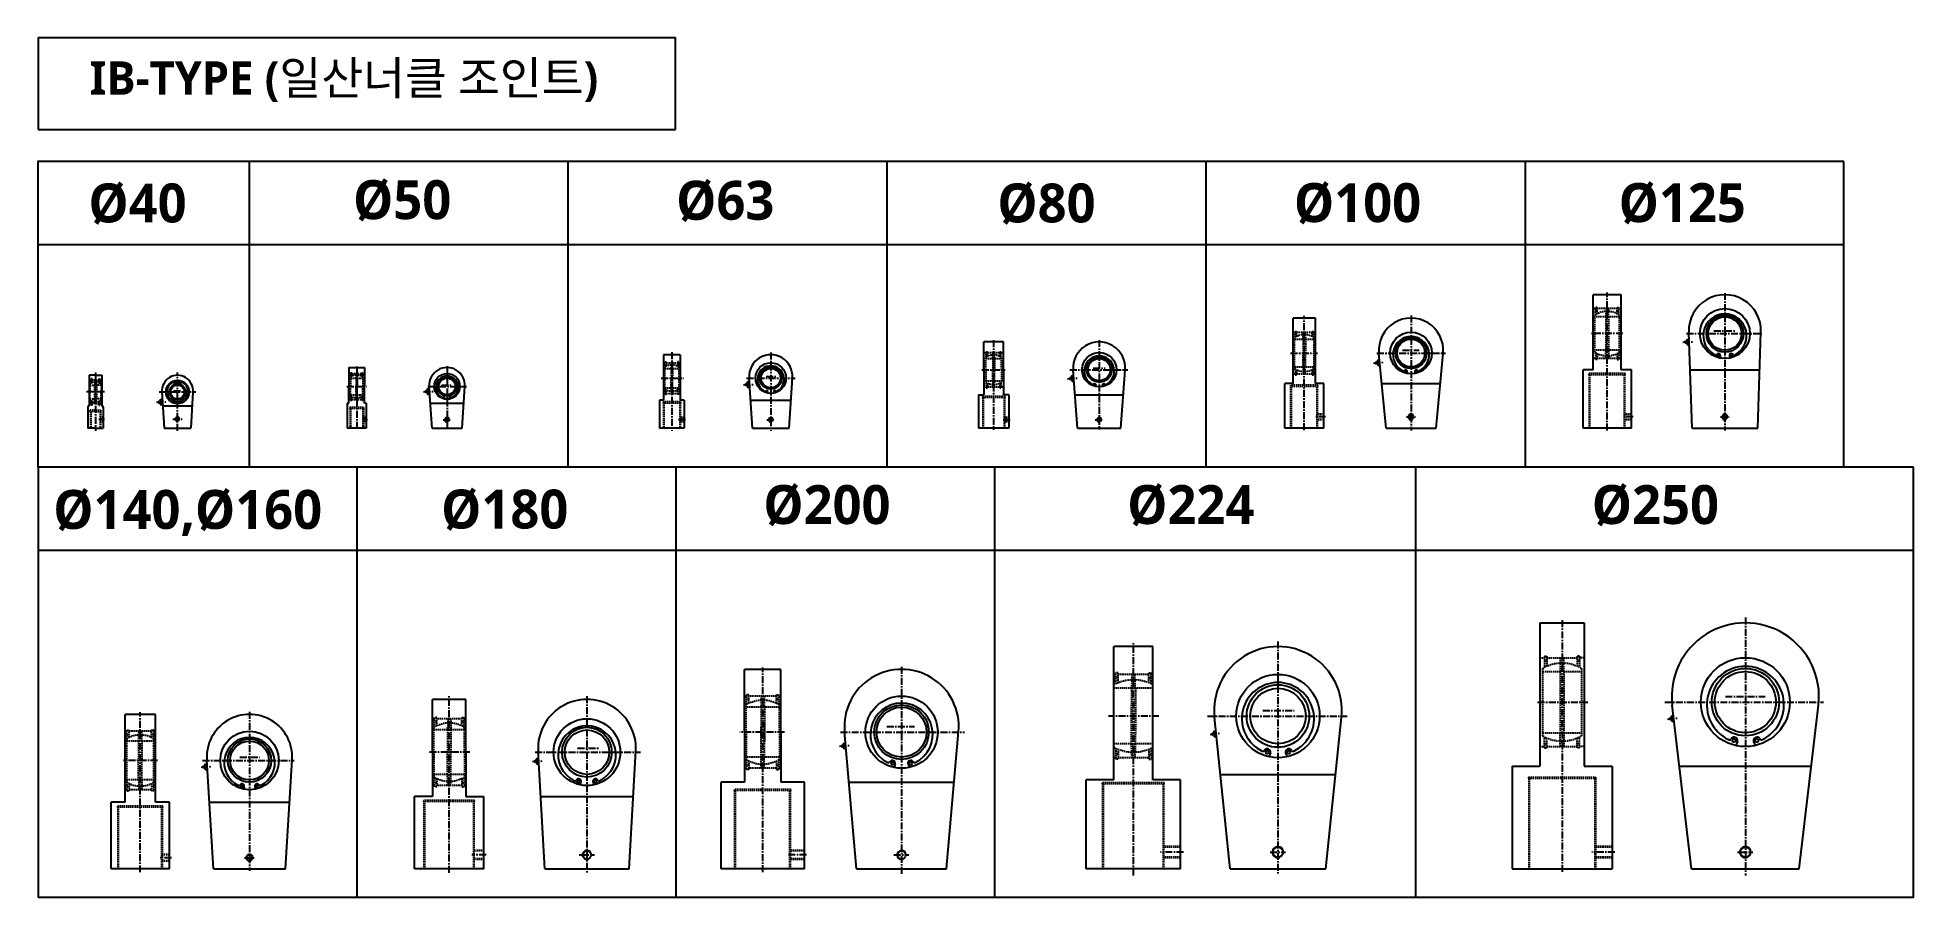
# Model space of a CAD drawing. Extents: x -1 to 3375, y 0 to 1547.
import ezdxf

# ---------------------------------------------------------------- set-up
doc = ezdxf.new("R2010")
doc.units = 0
doc.header["$LTSCALE"] = 5
doc.header["$MEASUREMENT"] = 0
doc.header["$PDMODE"] = 34
doc.linetypes.add('CENTERX2', pattern=[4, 2.5, -0.5, 0.5, -0.5])
doc.linetypes.add('HIDDENX2', pattern=[0.75, 0.5, -0.25])
doc.layers.get('0').update_dxf_attribs({"linetype": 'CONTINUOUS'})
doc.layers.get('Defpoints').update_dxf_attribs({"linetype": 'CONTINUOUS'})
for name, color, linetype in [('BOM-UDEF', 3, 'CONTINUOUS'), ('CEN', 1, 'CENTERX2'), ('HID', 2, 'HIDDENX2'), ('ML', 3, 'CONTINUOUS'), ('외형선', 140, 'CONTINUOUS')]:
    doc.layers.add(name, color=color, linetype=linetype)
doc.styles.add('H', font='txt.shx')
doc.styles.add('문자', font='romans.shx')

msp = doc.modelspace()

# ---------------------------------------------------------------- texts
at = {"char_height": 70, "attachment_point": 1, "style": '문자'}
for s, heights, insert in [('{\\fMalgun Gothic|b1|i0|c129|p50;%%C40}', [-75.6], (90.3, 1284.4)), ('{\\fMalgun Gothic|b1|i0|c129|p50;%%C50}', [-75.6], (566.6, 1290.3)), ('{\\fMalgun Gothic|b1|i0|c129|p50;%%C63}', [-75.6], (1148.1, 1289.2)), ('{\\fMalgun Gothic|b1|i0|c129|p50;%%C80}', [-75.6], (1726.2, 1284.4)), ('{\\fMalgun Gothic|b1|i0|c129|p50;%%C100}', [-75.6], (2260, 1285)), ('{\\fMalgun Gothic|b1|i0|c129|p50;%%C125}', [-75.6], (2844.4, 1285)), ('{\\fMalgun Gothic|b1|i0|c129|p50;%%C200}', [-75.6], (1305, 741.8)), ('{\\fMalgun Gothic|b1|i0|c129|p50;%%C224}', [-75.6], (1959.9, 741.8)), ('{\\fMalgun Gothic|b1|i0|c129|p50;%%C250}', [-75.6], (2796.1, 741.8)), ('{\\fMalgun Gothic|b1|i0|c129|p50;%%C140,%%C160}', [-85.2], (27, 733)), ('{\\fMalgun Gothic|b1|i0|c129|p50;%%C180}', [-75.6], (725.1, 733.7))]:
    msp.add_mtext_dynamic_manual_height_columns(s, width=124.533, gutter_width=16, heights=heights, dxfattribs=dict(at, insert=insert))
at = {"layer": 'BOM-UDEF', "insert": (92.4, 1504.2), "char_height": 60, "attachment_point": 1, "style": 'H'}
msp.add_mtext_dynamic_manual_height_columns('{\\fMalgun Gothic|b1|i0|c129|p50;IB\\fMalgun Gothic|b1|i0|c0|p50;-TYPE (\\fMalgun Gothic|b1|i0|c129|p50;일산너클 조인트)}', width=1182.182, gutter_width=15, heights=[-84.9], dxfattribs=at)

# ---------------------------------------------------------------- hatches: boundary and pattern name
at = {"layer": 'HID'}
h = msp.add_hatch(color=256, dxfattribs=at)
h.paths.add_polyline_path([(95.1, 930.4), (96.9, 930.4), (96.9, 932.9), (95.1, 932.9)])
h.paths.add_polyline_path([(96.9, 930.4), (95.1, 930.4), (95.1, 928.9), (96.9, 928.9)])
h.paths.add_polyline_path([(111.1, 932.9), (109.4, 932.9), (109.4, 930.4), (111.1, 930.4)])
h.paths.add_polyline_path([(111.1, 930.4), (109.4, 930.4), (109.4, 928.9), (111.1, 928.9)])
h = msp.add_hatch(color=256, dxfattribs=at)
h.paths.add_polyline_path([(95.1, 885.9), (96.9, 885.9), (96.9, 888.4), (95.1, 888.4)])
h.paths.add_polyline_path([(95.1, 889.9), (95.1, 888.4), (96.9, 888.4), (96.9, 889.9)])
h.paths.add_polyline_path([(111.1, 888.4), (111.1, 889.9), (109.4, 889.9), (109.4, 888.4)])
h.paths.add_polyline_path([(111.1, 888.4), (109.4, 888.4), (109.4, 885.9), (111.1, 885.9)])

# ---------------------------------------------------------------- linework, layer by layer
for p, q in [((3250, 1324), (-1.2, 1324)), ((0, 774), (0, 1324)), ((380, 774), (380, 1324)), ((954, 774), (954, 1324)), ((1528, 774), (1528, 1324)), ((2102, 774), (2102, 1324)), ((2676, 1324), (2676, 774)), ((3250, 774), (3250, 1324)), ((3250, 1174), (0, 1174)), ((3375.1, 774), (0, 774)), ((0, 774), (0, 0)), ((574, 0), (574, 774)), ((1148, 0), (1148, 774)), ((1722, 0), (1722, 774)), ((2479.7, 0), (2479.7, 774)), ((3375.1, 0), (3375.1, 774)), ((3375.1, 624), (-0.3, 624)), ((3375.1, 0), (0, 0))]:
    msp.add_line(p, q)
for centre, radius, start, end in [((250.7, 860.4), 4, 15, 285), ((735.8, 859.4), 4, 6.7098, 286.5656), ((1318.5, 859.4), 4, 20.1536, 289.208), ((1909.6, 859.4), 4, 20.1536, 289.208), ((2470.8, 864.4), 5, 17.0206, 292.0666), ((3035.7, 864.4), 5, 17.0206, 292.0666), ((380.3, 71.4), 6, 17.3753, 289.8518), ((987.7, 76.4), 8, 17.3753, 289.8518), ((1553.9, 76.4), 8, 17.3753, 289.8518), ((2231.3, 81.4), 10, 17.3753, 289.8518), ((3072.6, 81.4), 10, 17.3753, 289.8518)]:
    msp.add_arc(centre, radius, start, end)
at = {"layer": 'CEN'}
for p, q in [((2823.9, 840), (2823.9, 1088.1)), ((3035.7, 1087.4), (3035.7, 839.9)), ((2470.8, 1046.8), (2470.8, 840.2)), ((2278.7, 840.5), (2278.7, 1046.2)), ((2852.3, 1014.4), (2795.8, 1014.4)), ((2966.7, 1014.4), (3101.9, 1014.4)), ((3015.9, 1019.4), (3054, 1019.4)), ((1140.4, 980.9), (1140.4, 839.6)), ((1318.5, 980.5), (1318.5, 839.7)), ((1719.6, 1002.6), (1719.6, 841.2)), ((1909.6, 1002.8), (1909.7, 841.7)), ((2254.1, 979.4), (2302.6, 979.4)), ((2409.5, 979.4), (2532.7, 979.4)), ((2455.6, 984.4), (2485.6, 984.4)), ((2960.2, 998.9), (2977.5, 999.5)), ((573.2, 955.5), (573.2, 841)), ((735.8, 955.9), (735.8, 841.2)), ((1698.5, 949.4), (1740.6, 949.4)), ((1856.7, 949.4), (1961.1, 949.4)), ((1898.7, 952.4), (1920.2, 952.4)), ((2403.5, 961.3), (2420.8, 962.8)), ((103.1, 944.4), (103.1, 839.4)), ((250.7, 839.4), (250.7, 944.4)), ((555.5, 919.4), (591, 919.4)), ((701.4, 919.4), (770.7, 919.4)), ((725.7, 921.4), (743.8, 921.4)), ((1121.3, 934.4), (1162.2, 934.4)), ((1121.3, 934.4), (1162.2, 934.4)), ((1269.3, 922.2), (1286.6, 923.1)), ((1274.6, 934.4), (1362.1, 934.4)), ((1310.1, 937.4), (1328.1, 937.4)), ((1852.7, 933.3), (1870, 934.3)), ((119.6, 909.4), (86.6, 909.4)), ((212.7, 890.8), (230, 891.7)), ((217.8, 909.4), (283.6, 909.4)), ((243.7, 911.4), (257.7, 911.4)), ((693.4, 909.6), (710.7, 910.5)), ((109.4, 860.4), (119.1, 860.4)), ((242.5, 860.4), (258.9, 860.4)), ((592.5, 859.4), (583.1, 859.4)), ((729, 859.4), (742.7, 859.4)), ((1164.8, 859.4), (1152.3, 859.4)), ((1311.5, 859.4), (1325.5, 859.4)), ((1749.5, 859.4), (1737, 859.4)), ((1902.6, 859.4), (1916.6, 859.4)), ((2317.1, 864.4), (2299.6, 864.4)), ((2462.8, 864.4), (2478.7, 864.4)), ((2870.7, 864.4), (2853.3, 864.4)), ((3027.7, 864.4), (3043.6, 864.4)), ((2742.6, 498.7), (2742.6, 44.2)), ((3072.6, 503.4), (3072.6, 39.6)), ((1971.2, 39.8), (1971.2, 457.4)), ((2231.3, 460.4), (2231.3, 41.2)), ((1303.9, 45.6), (1303.9, 414)), ((1553.9, 415.1), (1553.9, 42.4)), ((739.8, 44.5), (739.8, 363.6)), ((987.7, 362.2), (987.7, 44.5)), ((2698.7, 351.4), (2788.9, 351.4)), ((2927.5, 351.4), (3213.3, 351.4)), ((3036.5, 361.4), (3107.9, 361.4)), ((183.8, 45.3), (183.8, 333.5)), ((380.3, 334.1), (380.3, 48)), ((1527.4, 307.4), (1577.4, 307.4)), ((2017, 326.4), (1926.3, 326.4)), ((2017, 326.4), (1926.3, 326.4)), ((2104.5, 326.4), (2355.8, 326.4)), ((2204.2, 336.4), (2260.4, 336.4)), ((2932.7, 320.9), (2950, 322.7)), ((1343.3, 297.4), (1262.9, 297.4)), ((1442.4, 271.9), (1459.7, 273.3)), ((1444.1, 297.4), (1667.3, 297.4)), ((2109, 293.4), (2126.2, 295.3)), ((214.9, 246.4), (153.3, 246.4)), ((295.9, 246.4), (460.9, 246.4)), ((363, 252.4), (399.1, 252.4)), ((776.9, 261.4), (701.7, 261.4)), ((889.7, 244.8), (907.1, 245.6)), ((894.5, 261.4), (1083.9, 261.4)), ((970.7, 268.4), (1009.8, 268.4)), ((293.1, 234.5), (310.4, 235.4)), ((240, 71.4), (219.5, 71.4)), ((371.4, 71.4), (389.2, 71.4)), ((806, 76.4), (780.3, 76.4)), ((973.5, 76.4), (1001, 76.4)), ((1382.6, 76.4), (1347.6, 76.4)), ((1539.7, 76.4), (1567.2, 76.4)), ((2061.2, 81.4), (2020, 81.4)), ((2217.2, 81.4), (2244.7, 81.4)), ((2837.6, 81.4), (2796.4, 81.4)), ((2837.6, 81.4), (2796.4, 81.4)), ((3058.4, 81.4), (3085.9, 81.4))]:
    msp.add_line(p, q, dxfattribs=at)
at = {"layer": 'Defpoints', "color": 0, "linetype": 'ByBlock'}
for p in [(91.6, 939.4), (114.6, 939.4), (767.3, 301.4), (767.3, 221.4)]:
    msp.add_point(p, dxfattribs=at)
at = {"layer": 'HID'}
for p, q in [((2802.7, 1059.4), (2798.9, 1059.4)), ((2801.9, 981), (2801.9, 1047.8)), ((2802.7, 1048.3), (2802.7, 1061.1)), ((2805.9, 1061.1), (2802.7, 1061.1)), ((2805.9, 1055.6), (2802.7, 1055.6)), ((2805.9, 1050.1), (2805.9, 1061.1)), ((2841.9, 1059.4), (2805.9, 1059.4)), ((2821.9, 1059.4), (2821.4, 1044.4)), ((2826.4, 1044.4), (2825.9, 1059.4)), ((2841.9, 1050.1), (2841.9, 1061.1)), ((2841.9, 1061.1), (2845.1, 1061.1)), ((2841.9, 1055.6), (2845.1, 1055.6)), ((2845.1, 1048.3), (2845.1, 1061.1)), ((2848.9, 1059.4), (2845.1, 1059.4)), ((2845.9, 981), (2845.9, 1047.8)), ((2258.7, 1016.9), (2262, 1016.9)), ((2262, 1018.4), (2264.7, 1018.4)), ((2262, 1007.8), (2262, 1018.4)), ((2262, 1013.4), (2264.7, 1013.4)), ((2264.7, 1009.2), (2264.7, 1018.4)), ((2264.7, 1016.9), (2292.7, 1016.9)), ((2276.7, 1004.4), (2277.2, 1016.9)), ((2280.2, 1016.9), (2280.7, 1004.4)), ((2292.7, 1009.2), (2292.7, 1018.4)), ((2292.7, 1018.4), (2295.4, 1018.4)), ((2292.7, 1013.4), (2295.4, 1013.4)), ((2295.4, 1007.8), (2295.4, 1018.4)), ((2295.4, 1016.9), (2298.7, 1016.9)), ((2821.4, 1044.4), (2801.9, 1044.4)), ((2821.4, 1044.4), (2821.4, 984.4)), ((2826.4, 1044.4), (2826.4, 984.4)), ((2845.9, 1044.4), (2826.4, 1044.4)), ((1702.1, 980.4), (1706.4, 980.4)), ((1706.4, 972.3), (1706.4, 981.9)), ((1706.4, 981.9), (1708.6, 981.9)), ((1706.4, 981.9), (1708.6, 981.9)), ((1708.6, 973.5), (1708.6, 981.9)), ((1708.6, 980.4), (1730.6, 980.4)), ((1718.1, 969.4), (1718.6, 980.4)), ((1720.6, 980.4), (1721.1, 969.4)), ((1730.6, 973.5), (1730.6, 981.9)), ((1730.6, 981.9), (1732.8, 981.9)), ((1730.6, 981.9), (1732.8, 981.9)), ((1732.8, 972.3), (1732.8, 981.9)), ((1732.8, 980.4), (1737.1, 980.4)), ((2261.2, 951.4), (2261.2, 1007.3)), ((2261.2, 1004.4), (2276.7, 1004.4)), ((2276.7, 1004.4), (2276.7, 979.4)), ((2276.7, 954.4), (2276.7, 979.4)), ((2280.7, 1004.4), (2280.7, 979.4)), ((2280.7, 1004.4), (2296.2, 1004.4)), ((2280.7, 954.4), (2280.7, 979.4)), ((2296.2, 951.4), (2296.2, 1007.3)), ((2821.4, 984.4), (2801.9, 984.4)), ((2802.7, 980.4), (2802.7, 967.6)), ((2821.9, 969.4), (2821.4, 984.4)), ((2826.4, 984.4), (2825.9, 969.4)), ((2845.9, 984.4), (2826.4, 984.4)), ((2845.1, 980.4), (2845.1, 967.6)), ((1125.4, 961.9), (1128.2, 961.9)), ((1127.9, 914.5), (1127.9, 954.3)), ((1127.9, 951.9), (1139.2, 951.9)), ((1128.2, 963.4), (1128.2, 954.4)), ((1128.2, 963.4), (1130.4, 963.4)), ((1128.2, 958.5), (1130.4, 958.5)), ((1130.4, 963.4), (1130.4, 955.6)), ((1130.4, 961.9), (1150.4, 961.9)), ((1139.7, 961.9), (1139.2, 951.9)), ((1139.2, 951.9), (1139.2, 934.4)), ((1141.7, 951.9), (1141.1, 961.9)), ((1141.7, 951.9), (1152.9, 951.9)), ((1141.7, 951.9), (1141.7, 934.4)), ((1150.4, 963.4), (1150.4, 955.6)), ((1152.6, 963.4), (1150.4, 963.4)), ((1152.6, 958.5), (1150.4, 958.5)), ((1152.6, 963.4), (1152.6, 954.4)), ((1152.6, 961.9), (1155.4, 961.9)), ((1152.9, 954.3), (1152.9, 914.5)), ((1705.6, 949.4), (1705.6, 971.9)), ((1705.6, 969.4), (1718.1, 969.4)), ((1705.6, 969.4), (1718.1, 969.4)), ((1705.6, 949.4), (1705.6, 926.9)), ((1706.4, 977.5), (1708.6, 977.5)), ((1718.1, 969.4), (1718.1, 949.4)), ((1718.1, 929.4), (1718.1, 949.4)), ((1721.1, 969.4), (1721.1, 949.4)), ((1721.1, 969.4), (1733.6, 969.4)), ((1721.1, 969.4), (1733.6, 969.4)), ((1721.1, 929.4), (1721.1, 949.4)), ((1730.6, 977.5), (1732.8, 977.5)), ((1733.6, 949.4), (1733.6, 971.9)), ((1733.6, 949.4), (1733.6, 926.9)), ((2261.2, 954.4), (2276.7, 954.4)), ((2262, 950.9), (2262, 940.4)), ((2264.7, 949.5), (2264.7, 940.4)), ((2276.7, 954.4), (2277.2, 941.9)), ((2280.2, 941.9), (2280.7, 954.4)), ((2280.7, 954.4), (2296.2, 954.4)), ((2292.7, 949.5), (2292.7, 940.4)), ((2295.4, 950.9), (2295.4, 940.4)), ((2802.7, 969.4), (2798.9, 969.4)), ((2805.9, 973.1), (2802.7, 973.1)), ((2805.9, 967.6), (2802.7, 967.6)), ((2805.9, 978.6), (2805.9, 967.6)), ((2841.9, 969.4), (2805.9, 969.4)), ((2841.9, 978.6), (2841.9, 967.6)), ((2841.9, 973.1), (2845.1, 973.1)), ((2841.9, 967.6), (2845.1, 967.6)), ((2848.9, 969.4), (2845.1, 969.4)), ((103.1, 930.4), (91.6, 930.4)), ((93.1, 924), (93.1, 909.4)), ((93.1, 921.9), (103.1, 921.9)), ((95.1, 932.9), (95.1, 926)), ((96.9, 932.9), (95.1, 932.9)), ((96.9, 928.9), (95.1, 928.9)), ((96.9, 926), (95.1, 926)), ((96.9, 932.9), (96.9, 926)), ((101.1, 921.9), (101.1, 896.9)), ((102.1, 930.4), (101.6, 922.4)), ((103.1, 930.4), (114.6, 930.4)), ((113.1, 921.9), (103.1, 921.9)), ((104.1, 930.4), (104.6, 922.4)), ((105.1, 921.9), (105.1, 896.9)), ((109.4, 932.9), (109.4, 926)), ((109.4, 932.9), (111.1, 932.9)), ((109.4, 928.9), (111.1, 928.9)), ((109.4, 926), (111.1, 926)), ((111.1, 932.9), (111.1, 926)), ((113.1, 924), (113.1, 909.4)), ((559.2, 942.9), (562.3, 942.9)), ((562.2, 936.5), (562.2, 919.4)), ((562.2, 934.4), (572.2, 934.4)), ((562.2, 902.2), (562.2, 919.4)), ((562.3, 944.1), (564.2, 944.1)), ((562.3, 944.1), (562.3, 936.5)), ((562.3, 941), (564.2, 941)), ((564.2, 944.1), (564.2, 937.6)), ((564.2, 942.9), (582.2, 942.9)), ((572.2, 934.4), (572.5, 942.9)), ((572.2, 934.4), (572.2, 919.4)), ((572.2, 904.4), (572.2, 919.4)), ((573.9, 942.9), (574.2, 934.4)), ((574.2, 934.4), (574.2, 919.4)), ((574.2, 934.4), (584.2, 934.4)), ((574.2, 904.4), (574.2, 919.4)), ((582.2, 944.1), (582.2, 937.6)), ((582.2, 944.1), (584.1, 944.1)), ((584.1, 941), (582.2, 941)), ((584.1, 944.1), (584.1, 936.5)), ((584.1, 942.9), (587.2, 942.9)), ((584.2, 936.5), (584.2, 919.4)), ((584.2, 902.2), (584.2, 919.4)), ((1127.9, 916.9), (1139.2, 916.9)), ((1128.2, 905.4), (1128.2, 914.3)), ((1130.4, 905.4), (1130.4, 913.1)), ((1139.2, 916.9), (1139.2, 934.4)), ((1139.7, 906.9), (1139.2, 916.9)), ((1141.7, 916.9), (1141.1, 906.9)), ((1141.7, 916.9), (1141.7, 934.4)), ((1141.7, 916.9), (1152.9, 916.9)), ((1150.4, 905.4), (1150.4, 913.1)), ((1152.6, 905.4), (1152.6, 914.3)), ((1702.1, 918.4), (1706.4, 918.4)), ((1705.6, 929.4), (1718.1, 929.4)), ((1705.6, 929.4), (1718.1, 929.4)), ((1706.4, 926.4), (1706.4, 916.9)), ((1706.4, 921.2), (1708.6, 921.2)), ((1706.4, 916.9), (1708.6, 916.9)), ((1706.4, 916.9), (1708.6, 916.9)), ((1708.6, 925.3), (1708.6, 916.9)), ((1708.6, 918.4), (1730.6, 918.4)), ((1718.1, 929.4), (1718.6, 918.4)), ((1720.6, 918.4), (1721.1, 929.4)), ((1721.1, 929.4), (1733.6, 929.4)), ((1721.1, 929.4), (1733.6, 929.4)), ((1730.6, 925.3), (1730.6, 916.9)), ((1730.6, 921.2), (1732.8, 921.2)), ((1730.6, 916.9), (1732.8, 916.9)), ((1730.6, 916.9), (1732.8, 916.9)), ((1732.8, 926.4), (1732.8, 916.9)), ((1732.8, 918.4), (1737.1, 918.4)), ((2303.2, 921.4), (2254.2, 921.4)), ((2254.2, 919.4), (2254.2, 921.4)), ((2303.2, 919.4), (2254.2, 919.4)), ((2254.7, 844.4), (2254.7, 919.4)), ((2255.5, 844.4), (2255.5, 919.4)), ((2258.7, 941.9), (2262, 941.9)), ((2262, 945.4), (2264.7, 945.4)), ((2262, 940.4), (2264.7, 940.4)), ((2264.7, 941.9), (2292.7, 941.9)), ((2292.7, 945.4), (2295.4, 945.4)), ((2292.7, 940.4), (2295.4, 940.4)), ((2295.4, 941.9), (2298.7, 941.9)), ((2302, 844.4), (2302, 919.4)), ((2302.7, 844.4), (2302.7, 919.4)), ((2303.2, 919.4), (2303.2, 921.4)), ((2856.4, 942.4), (2791.4, 942.4)), ((2791.4, 940.4), (2791.4, 942.4)), ((2856.4, 940.4), (2791.4, 940.4)), ((2791.9, 844.4), (2791.9, 940.4)), ((2792.9, 844.4), (2792.9, 940.4)), ((2854.9, 844.4), (2854.9, 940.4)), ((2855.9, 844.4), (2855.9, 940.4)), ((2856.4, 940.4), (2856.4, 942.4)), ((103.1, 888.4), (91.6, 888.4)), ((93.1, 894.7), (93.1, 909.4)), ((93.1, 896.9), (103.1, 896.9)), ((95.1, 885.9), (95.1, 892.7)), ((96.9, 892.7), (95.1, 892.7)), ((96.9, 889.9), (95.1, 889.9)), ((96.9, 885.9), (95.1, 885.9)), ((96.9, 885.9), (96.9, 892.7)), ((102.1, 888.4), (101.6, 896.4)), ((113.1, 896.9), (103.1, 896.9)), ((103.1, 888.4), (114.6, 888.4)), ((104.1, 888.4), (104.6, 896.4)), ((109.4, 885.9), (109.4, 892.7)), ((109.4, 892.7), (111.1, 892.7)), ((109.4, 889.9), (111.1, 889.9)), ((109.4, 885.9), (111.1, 885.9)), ((111.1, 885.9), (111.1, 892.7)), ((113.1, 894.7), (113.1, 909.4)), ((559.2, 895.9), (562.3, 895.9)), ((585.7, 881.4), (560.7, 881.4)), ((560.7, 881.4), (560.7, 879.4)), ((585.7, 879.4), (560.7, 879.4)), ((561.2, 879.4), (561.2, 844.4)), ((562, 879.4), (562, 844.4)), ((562.2, 904.4), (572.2, 904.4)), ((562.3, 894.6), (562.3, 902.2)), ((562.3, 897.7), (564.2, 897.7)), ((562.3, 894.6), (564.2, 894.6)), ((564.2, 894.6), (564.2, 901.1)), ((564.2, 895.9), (582.2, 895.9)), ((572.2, 904.4), (572.5, 895.9)), ((573.9, 895.9), (574.2, 904.4)), ((574.2, 904.4), (584.2, 904.4)), ((582.2, 894.6), (582.2, 901.1)), ((584.1, 897.7), (582.2, 897.7)), ((582.2, 894.6), (584.1, 894.6)), ((584.1, 894.6), (584.1, 902.2)), ((584.1, 895.9), (587.2, 895.9)), ((584.5, 879.4), (584.5, 844.4)), ((585.2, 879.4), (585.2, 844.4)), ((585.7, 881.4), (585.7, 879.4)), ((1155.9, 891.4), (1124.9, 891.4)), ((1124.9, 891.4), (1124.9, 889.4)), ((1155.9, 889.4), (1124.9, 889.4)), ((1125.4, 906.9), (1128.2, 906.9)), ((1125.4, 889.4), (1125.4, 844.4)), ((1126.2, 889.4), (1126.2, 844.4)), ((1128.2, 910.3), (1130.4, 910.3)), ((1128.2, 905.4), (1130.4, 905.4)), ((1130.4, 906.9), (1150.4, 906.9)), ((1152.6, 910.3), (1150.4, 910.3)), ((1152.6, 905.4), (1150.4, 905.4)), ((1152.6, 906.9), (1155.4, 906.9)), ((1154.7, 889.4), (1154.7, 844.4)), ((1155.4, 889.4), (1155.4, 844.4)), ((1155.9, 891.4), (1155.9, 889.4)), ((1739.6, 901.4), (1699.6, 901.4)), ((1699.6, 901.4), (1699.6, 899.4)), ((1739.6, 899.4), (1699.6, 899.4)), ((1700.1, 899.4), (1700.1, 844.4)), ((1700.8, 899.4), (1700.8, 844.4)), ((1738.3, 899.4), (1738.3, 844.4)), ((1739.1, 899.4), (1739.1, 844.4)), ((1739.6, 901.4), (1739.6, 899.4)), ((103.1, 876.4), (93.6, 876.4)), ((93.6, 874.4), (93.6, 876.4)), ((103.1, 874.4), (93.6, 874.4)), ((94.1, 874.4), (94.1, 844.4)), ((94.9, 874.4), (94.9, 844.4)), ((103.1, 876.4), (112.6, 876.4)), ((103.1, 874.4), (112.6, 874.4)), ((111.4, 874.4), (111.4, 844.4)), ((111.4, 864.4), (117.1, 864.4)), ((111.4, 863.6), (117.1, 863.6)), ((111.4, 857.2), (117.1, 857.2)), ((111.4, 856.4), (117.1, 856.4)), ((112.1, 874.4), (112.1, 844.4)), ((112.6, 874.4), (112.6, 876.4)), ((590.2, 863.4), (584.5, 863.4)), ((590.2, 862.6), (584.5, 862.6)), ((590.2, 856.1), (584.5, 856.1)), ((590.2, 855.4), (584.5, 855.4)), ((1162.4, 863.4), (1154.7, 863.4)), ((1162.4, 862.6), (1154.7, 862.6)), ((1162.4, 856.1), (1154.7, 856.1)), ((1162.4, 855.4), (1154.7, 855.4)), ((1747.1, 863.4), (1738.3, 863.4)), ((1747.1, 862.6), (1738.3, 862.6)), ((1747.1, 856.1), (1738.3, 856.1)), ((1747.1, 855.4), (1738.3, 855.4)), ((2313.7, 869.4), (2302, 869.4)), ((2313.7, 868.6), (2302, 868.6)), ((2313.7, 860.1), (2302, 860.1)), ((2313.7, 859.4), (2302, 859.4)), ((2867.4, 869.4), (2855.6, 869.4)), ((2867.4, 868.6), (2855.6, 868.6)), ((2867.4, 860.1), (2855.6, 860.1)), ((2867.4, 859.4), (2855.6, 859.4)), ((2702.6, 431.4), (2710.9, 431.4)), ((2707.6, 412), (2707.6, 290.8)), ((2707.6, 406.4), (2739.1, 406.4)), ((2710.9, 433.9), (2710.9, 413.8)), ((2710.9, 433.9), (2715.1, 433.9)), ((2710.9, 425.8), (2715.1, 425.8)), ((2715.1, 433.9), (2715.1, 415.8)), ((2715.1, 431.4), (2770.1, 431.4)), ((2739.6, 431.4), (2739.1, 406.4)), ((2739.1, 406.4), (2739.1, 296.4)), ((2746.1, 406.4), (2745.6, 431.4)), ((2746.1, 406.4), (2746.1, 296.4)), ((2746.1, 406.4), (2777.6, 406.4)), ((2770.1, 433.9), (2770.1, 415.8)), ((2774.3, 433.9), (2770.1, 433.9)), ((2774.3, 425.8), (2770.1, 425.8)), ((2774.3, 433.9), (2774.3, 413.8)), ((2782.6, 431.4), (2774.3, 431.4)), ((2777.6, 412), (2777.6, 290.8)), ((1939.5, 401.4), (1936.2, 401.4)), ((1967.7, 376.4), (1936.2, 376.4)), ((1943.7, 403.9), (1939.5, 403.9)), ((1939.5, 384.4), (1939.5, 403.9)), ((1943.7, 395.4), (1939.5, 395.4)), ((1943.7, 386.2), (1943.7, 403.9)), ((1998.7, 401.4), (1943.7, 401.4)), ((1968.7, 401.4), (1967.7, 376.4)), ((1967.7, 376.4), (1967.7, 306.4)), ((1974.7, 376.4), (1973.7, 401.4)), ((2006.2, 376.4), (1974.7, 376.4)), ((1974.7, 376.4), (1974.7, 295)), ((1998.7, 386.2), (1998.7, 403.9)), ((1998.7, 403.9), (2002.9, 403.9)), ((1998.7, 395.4), (2002.9, 395.4)), ((2002.9, 384.4), (2002.9, 403.9)), ((2006.2, 401.4), (2002.9, 401.4)), ((2002.9, 401.4), (2006.2, 401.4)), ((1274.7, 362.4), (1271.4, 362.4)), ((1273.9, 297.4), (1273.9, 346.5)), ((1300.9, 342.4), (1273.9, 342.4)), ((1278.9, 364.4), (1274.7, 364.4)), ((1274.7, 347), (1274.7, 364.4)), ((1278.9, 357.4), (1274.7, 357.4)), ((1278.9, 349.2), (1278.9, 364.4)), ((1328.9, 362.4), (1278.9, 362.4)), ((1301.4, 362.4), (1300.9, 342.4)), ((1300.9, 342.4), (1300.9, 288.3)), ((1306.4, 362.4), (1306.9, 342.4)), ((1333.9, 342.4), (1306.9, 342.4)), ((1306.9, 342.4), (1306.9, 280.8)), ((1328.9, 349.2), (1328.9, 364.4)), ((1328.9, 349.2), (1328.9, 364.4)), ((1328.9, 364.4), (1333.1, 364.4)), ((1328.9, 357.4), (1333.1, 357.4)), ((1333.1, 347), (1333.1, 364.4)), ((1333.1, 347), (1333.1, 364.4)), ((1333.1, 362.4), (1336.4, 362.4)), ((1333.9, 297.4), (1333.9, 346.5)), ((1967.7, 276.4), (1967.7, 346.5)), ((1974.7, 276.4), (1974.7, 357.8)), ((713.1, 321.4), (709.8, 321.4)), ((712.3, 261.4), (712.3, 306.1)), ((717.3, 323.9), (713.1, 323.9)), ((713.1, 306.6), (713.1, 323.9)), ((717.3, 316.6), (713.1, 316.6)), ((717.3, 308.9), (717.3, 323.9)), ((762.3, 321.4), (717.3, 321.4)), ((737.3, 321.4), (736.8, 301.4)), ((742.3, 321.4), (742.8, 301.4)), ((762.3, 308.9), (762.3, 323.9)), ((762.3, 323.9), (766.5, 323.9)), ((762.3, 316.6), (766.5, 316.6)), ((766.5, 306.6), (766.5, 323.9)), ((769.8, 321.4), (766.5, 321.4)), ((766.5, 321.4), (769.8, 321.4)), ((767.3, 261.4), (767.3, 306.1)), ((1300.9, 252.4), (1300.9, 306.6)), ((1306.9, 252.4), (1306.9, 314.1)), ((159.6, 298.9), (156.3, 298.9)), ((156.3, 298.9), (159.6, 298.9)), ((159.3, 207.5), (159.3, 285.4)), ((180.8, 281.4), (159.3, 281.4)), ((159.6, 285.5), (159.6, 300.9)), ((159.6, 300.9), (163.8, 300.9)), ((159.6, 293), (163.8, 293)), ((163.8, 287.8), (163.8, 300.9)), ((203.8, 298.9), (163.8, 298.9)), ((180.8, 281.4), (181.3, 298.9)), ((180.8, 281.4), (180.8, 246.4)), ((186.8, 281.4), (186.3, 298.9)), ((208.3, 281.4), (186.8, 281.4)), ((186.8, 281.4), (186.8, 246.4)), ((203.8, 287.8), (203.8, 300.9)), ((208, 300.9), (203.8, 300.9)), ((208, 293), (203.8, 293)), ((208, 285.5), (208, 300.9)), ((211.3, 298.9), (208, 298.9)), ((208.3, 207.5), (208.3, 285.4)), ((736.8, 301.4), (712.3, 301.4)), ((736.8, 301.4), (736.8, 261.4)), ((767.3, 301.4), (742.8, 301.4)), ((742.8, 301.4), (742.8, 261.4)), ((1273.9, 297.4), (1273.9, 248.4)), ((1333.9, 297.4), (1333.9, 248.4)), ((1967.7, 276.4), (1936.2, 276.4)), ((1968.7, 251.4), (1967.7, 276.4)), ((1974.7, 276.4), (1973.7, 251.4)), ((2006.2, 276.4), (1974.7, 276.4)), ((2702.6, 271.4), (2710.9, 271.4)), ((2707.6, 296.4), (2739.1, 296.4)), ((2710.9, 268.9), (2710.9, 289)), ((2710.9, 277), (2715.1, 277)), ((2715.1, 268.9), (2715.1, 287.1)), ((2715.1, 271.4), (2770.1, 271.4)), ((2739.6, 271.4), (2739.1, 296.4)), ((2746.1, 296.4), (2745.6, 271.4)), ((2746.1, 296.4), (2777.6, 296.4)), ((2770.1, 268.9), (2770.1, 287.1)), ((2774.3, 277), (2770.1, 277)), ((2774.3, 268.9), (2774.3, 289)), ((2782.6, 271.4), (2774.3, 271.4)), ((180.8, 211.4), (180.8, 246.4)), ((186.8, 211.4), (186.8, 246.4)), ((712.3, 261.4), (712.3, 216.7)), ((736.8, 221.4), (736.8, 261.4)), ((742.8, 221.4), (742.8, 261.4)), ((767.3, 261.4), (767.3, 216.7)), ((1300.9, 252.4), (1273.9, 252.4)), ((1274.7, 247.9), (1274.7, 230.4)), ((1278.9, 237.5), (1274.7, 237.5)), ((1278.9, 245.6), (1278.9, 230.4)), ((1301.4, 232.4), (1300.9, 252.4)), ((1306.4, 232.4), (1306.9, 252.4)), ((1333.9, 252.4), (1306.9, 252.4)), ((1328.9, 245.6), (1328.9, 230.4)), ((1328.9, 245.6), (1328.9, 230.4)), ((1328.9, 237.5), (1333.1, 237.5)), ((1333.1, 247.9), (1333.1, 230.4)), ((1333.1, 247.9), (1333.1, 230.4)), ((1939.5, 251.4), (1936.2, 251.4)), ((1939.5, 268.5), (1939.5, 248.9)), ((1943.7, 257.5), (1939.5, 257.5)), ((1943.7, 248.9), (1939.5, 248.9)), ((1943.7, 266.7), (1943.7, 248.9)), ((1998.7, 251.4), (1943.7, 251.4)), ((1998.7, 266.7), (1998.7, 248.9)), ((1998.7, 257.5), (2002.9, 257.5)), ((1998.7, 248.9), (2002.9, 248.9)), ((2002.9, 268.5), (2002.9, 248.9)), ((2006.2, 251.4), (2002.9, 251.4)), ((2002.9, 251.4), (2006.2, 251.4)), ((2710.9, 268.9), (2715.1, 268.9)), ((2774.3, 268.9), (2770.1, 268.9)), ((180.8, 211.4), (159.3, 211.4)), ((159.6, 207.3), (159.6, 191.9)), ((163.8, 205), (163.8, 191.9)), ((180.8, 211.4), (181.3, 193.9)), ((186.8, 211.4), (186.3, 193.9)), ((208.3, 211.4), (186.8, 211.4)), ((203.8, 205), (203.8, 191.9)), ((208, 207.3), (208, 191.9)), ((736.8, 221.4), (712.3, 221.4)), ((713.1, 216.2), (713.1, 198.9)), ((717.3, 206.2), (713.1, 206.2)), ((717.3, 214), (717.3, 198.9)), ((737.3, 201.4), (736.8, 221.4)), ((742.3, 201.4), (742.8, 221.4)), ((767.3, 221.4), (742.8, 221.4)), ((762.3, 214), (762.3, 198.9)), ((762.3, 206.2), (766.5, 206.2)), ((766.5, 216.2), (766.5, 198.9)), ((1274.7, 232.4), (1271.4, 232.4)), ((1278.9, 230.4), (1274.7, 230.4)), ((1328.9, 232.4), (1278.9, 232.4)), ((1328.9, 230.4), (1333.1, 230.4)), ((1328.9, 230.4), (1333.1, 230.4)), ((1333.1, 232.4), (1336.4, 232.4)), ((1333.1, 232.4), (1336.4, 232.4)), ((2026.7, 206.4), (1915.7, 206.4)), ((1915.7, 204.4), (1915.7, 206.4)), ((2026.7, 204.4), (1915.7, 204.4)), ((1916.2, 51.4), (1916.2, 204.4)), ((1917.2, 51.4), (1917.2, 204.4)), ((2025.2, 51.4), (2025.2, 204.4)), ((2026.2, 51.4), (2026.2, 204.4)), ((2026.7, 204.4), (2026.7, 206.4)), ((2682.1, 216.4), (2803.1, 216.4)), ((2682.1, 216.4), (2682.1, 214.4)), ((2682.1, 214.4), (2803.1, 214.4)), ((2682.6, 214.4), (2682.6, 51.4)), ((2683.6, 214.4), (2683.6, 51.4)), ((2801.6, 214.4), (2801.6, 51.4)), ((2802.6, 214.4), (2802.6, 51.4)), ((2803.1, 216.4), (2803.1, 214.4)), ((156.3, 193.9), (159.6, 193.9)), ((159.6, 193.9), (156.3, 193.9)), ((159.6, 199.8), (163.8, 199.8)), ((159.6, 191.9), (163.8, 191.9)), ((203.8, 193.9), (163.8, 193.9)), ((208, 199.8), (203.8, 199.8)), ((208, 191.9), (203.8, 191.9)), ((211.3, 193.9), (208, 193.9)), ((785.3, 174.4), (694.3, 174.4)), ((694.3, 172.4), (694.3, 174.4)), ((785.3, 172.4), (694.3, 172.4)), ((694.8, 51.4), (694.8, 172.4)), ((695.8, 51.4), (695.8, 172.4)), ((713.1, 201.4), (709.8, 201.4)), ((717.3, 198.9), (713.1, 198.9)), ((762.3, 201.4), (717.3, 201.4)), ((762.3, 198.9), (766.5, 198.9)), ((766.5, 201.4), (769.8, 201.4)), ((769.8, 201.4), (766.5, 201.4)), ((783.8, 51.4), (783.8, 172.4)), ((784.8, 51.4), (784.8, 172.4)), ((785.3, 172.4), (785.3, 174.4)), ((1354.4, 194.4), (1253.4, 194.4)), ((1253.4, 192.4), (1253.4, 194.4)), ((1354.4, 192.4), (1253.4, 192.4)), ((1253.9, 51.4), (1253.9, 192.4)), ((1254.9, 51.4), (1254.9, 192.4)), ((1352.9, 51.4), (1352.9, 192.4)), ((1353.9, 51.4), (1353.9, 192.4)), ((1354.4, 192.4), (1354.4, 194.4)), ((224.3, 164.4), (143.3, 164.4)), ((143.3, 162.4), (143.3, 164.4)), ((224.3, 162.4), (143.3, 162.4)), ((143.8, 51.4), (143.8, 162.4)), ((144.8, 51.4), (144.8, 162.4)), ((222.8, 51.4), (222.8, 162.4)), ((223.8, 51.4), (223.8, 162.4)), ((224.3, 162.4), (224.3, 164.4)), ((236.3, 77.4), (222.8, 77.4)), ((236.3, 76.7), (222.8, 76.7)), ((802.3, 84.4), (783.8, 84.4)), ((802.3, 83.7), (783.8, 83.7)), ((802.3, 69.2), (783.8, 69.2)), ((802.3, 68.4), (783.8, 68.4)), ((1378.9, 84.4), (1352.9, 84.4)), ((1378.9, 83.7), (1352.9, 83.7)), ((1378.9, 69.2), (1352.9, 69.2)), ((1378.9, 68.4), (1352.9, 68.4)), ((2056.2, 91.4), (2025.2, 91.4)), ((2056.2, 90.7), (2025.2, 90.7)), ((2056.2, 72.2), (2025.2, 72.2)), ((2056.2, 71.4), (2025.2, 71.4)), ((2832.6, 91.4), (2801.6, 91.4)), ((2832.6, 91.4), (2801.6, 91.4)), ((2832.6, 90.7), (2801.6, 90.7)), ((2832.6, 90.7), (2801.6, 90.7)), ((2832.6, 72.2), (2801.6, 72.2)), ((2832.6, 72.2), (2801.6, 72.2)), ((2832.6, 71.4), (2801.6, 71.4)), ((2832.6, 71.4), (2801.6, 71.4)), ((236.3, 66.2), (222.8, 66.2)), ((236.3, 65.4), (222.8, 65.4))]:
    msp.add_line(p, q, dxfattribs=at)
for centre, radius, start, end in [((2823.9, 1014.4), 40, 56.633, 123.367), ((2823.9, 1050.3), 4.58, 61.7482, 118.2518), ((2823.9, 1058.3), 4.58, 241.7482, 298.2518), ((2823.9, 1062.1), 3.41, 234.0773, 305.9227), ((2278.7, 1018.8), 2.46, 232.5082, 307.4918), ((2823.9, 1041.4), 3.85, 49.4443, 130.5557), ((1719.6, 981.3), 1.4, 224.4096, 315.5904), ((2278.7, 979.4), 33, 57.9741, 122.0259), ((2278.7, 1001.6), 3.39, 53.8699, 126.1301), ((2278.7, 1010.1), 2.79, 52.9485, 127.0515), ((2278.7, 1014.5), 2.79, 232.9485, 307.0515), ((2823.9, 1014.4), 40, 236.633, 303.367), ((2823.9, 987.3), 3.85, 229.4443, 310.5557), ((1140.4, 934.4), 23.5, 57.8651, 122.1349), ((1140.5, 950.1), 2.18, 55.074, 124.926), ((1140.4, 956.7), 1.43, 55.1251, 124.8749), ((1140.4, 959), 1.43, 235.1251, 304.8749), ((1140.4, 962.7), 1.12, 231.1937, 308.8063), ((1719.6, 949.4), 26.5, 58.1092, 121.8908), ((1719.6, 967.2), 2.62, 55.0593, 124.9407), ((1719.6, 973.8), 2.4, 59.7896, 120.2104), ((1719.6, 978.4), 2.82, 244.7305, 295.2695), ((2278.7, 979.4), 33, 237.9741, 302.0259), ((2278.7, 957.1), 3.39, 233.8699, 306.1301), ((2278.7, 944.2), 2.79, 52.9485, 127.0515), ((2278.7, 948.6), 2.79, 232.9485, 307.0515), ((2823.9, 970.4), 4.58, 61.7482, 118.2518), ((2823.9, 978.5), 4.58, 241.7482, 298.2518), ((2823.9, 966.6), 3.41, 54.0773, 125.9227), ((103.1, 909.4), 17.8, 90, 124.2899), ((103.1, 920.4), 2.49, 36.417, 143.583), ((103.1, 931.7), 1.66, 233.0571, 306.9429), ((103.1, 909.4), 17.8, 55.7101, 90), ((573.2, 919.4), 20.4, 92.2861, 122.7204), ((573.2, 932.6), 1.99, 59.8465, 120.1535), ((573.2, 938.2), 1.68, 61.1786, 118.8214), ((573.2, 940.9), 1.41, 234.9589, 305.0411), ((573.2, 943.7), 1.06, 228.8243, 311.1757), ((573.2, 919.4), 20.4, 57.2796, 87.7139), ((1140.4, 934.4), 23.5, 237.8651, 302.1349), ((1140.4, 934.4), 23.5, 237.8651, 302.1349), ((1140.5, 918.7), 2.18, 235.074, 304.926), ((1719.6, 949.4), 26.5, 238.1092, 301.8908), ((1719.6, 931.5), 2.62, 235.0593, 304.9407), ((1719.6, 920.3), 2.82, 64.7305, 115.2695), ((1719.6, 925), 2.4, 239.7896, 300.2104), ((1719.6, 917.4), 1.4, 44.4096, 135.5904), ((2278.7, 939.9), 2.46, 52.5082, 127.4918), ((103.1, 909.4), 17.8, 235.7101, 270), ((103.1, 898.3), 2.49, 216.417, 323.583), ((103.1, 887), 1.66, 53.0571, 126.9429), ((103.1, 909.4), 17.8, 270, 304.2899), ((573.2, 919.4), 20.4, 237.2796, 267.7139), ((573.2, 906.1), 1.99, 239.8465, 300.1535), ((573.2, 897.9), 1.41, 54.9589, 125.0411), ((573.2, 900.5), 1.68, 241.1786, 298.8214), ((573.2, 895.1), 1.06, 48.8243, 131.1757), ((573.2, 919.4), 20.4, 272.2861, 302.7204), ((1140.3, 909.4), 1.77, 58.7183, 121.2817), ((1140.3, 912.4), 1.77, 238.7183, 301.2817), ((1140.4, 906), 1.12, 51.1937, 128.8063), ((2742.6, 351.4), 70, 60, 120), ((2742.6, 402.8), 5.04, 45.9991, 134.0009), ((2742.6, 418), 4.66, 46.5568, 133.4432), ((2742.6, 424.7), 4.66, 226.5568, 313.4432), ((2742.6, 434.7), 4.44, 227.4506, 312.5494), ((1971.2, 316.9), 74.5, 61.989, 118.011), ((1971.2, 372.5), 5.23, 47.959, 132.041), ((1971.2, 389), 3.76, 39.4908, 140.5092), ((1971.2, 393.8), 3.76, 219.4908, 320.5092), ((1971.2, 403.2), 3.04, 214.6312, 325.3688), ((1303.9, 297.4), 57.5, 58.551, 121.449), ((1303.9, 337.8), 5.54, 57.2256, 122.7744), ((1303.9, 350.7), 4.92, 56.8342, 123.1658), ((1303.9, 359), 4.92, 236.8342, 303.1658), ((1303.9, 366.4), 4.73, 238.0768, 301.9232), ((739.8, 261.4), 52.5, 58.4119, 121.5881), ((739.8, 310.8), 4.06, 48.5479, 131.4521), ((739.8, 316.9), 4.06, 228.5479, 311.4521), ((739.8, 323.2), 3.05, 215.0268, 324.9732), ((183.8, 246.4), 46, 57.8181, 122.1819), ((183.8, 277.9), 4.63, 49.6294, 130.3706), ((183.8, 289), 4.29, 51.2481, 128.7519), ((183.8, 295.7), 4.29, 231.2481, 308.7519), ((183.8, 301.9), 3.89, 229.9812, 310.0188), ((739.8, 297.9), 4.64, 49.6893, 130.3107), ((1971.2, 335.9), 74.5, 241.989, 298.011), ((1971.2, 280.3), 5.23, 227.959, 312.041), ((2742.6, 351.4), 70, 240, 300), ((2742.6, 300), 5.04, 225.9991, 314.0009), ((2742.6, 278.1), 4.66, 46.5568, 133.4432), ((2742.6, 284.9), 4.66, 226.5568, 313.4432), ((2742.6, 268.2), 4.44, 47.4506, 132.5494), ((1303.9, 297.4), 57.5, 238.551, 301.449), ((1303.9, 257.1), 5.54, 237.2256, 302.7744), ((1303.9, 235.9), 4.92, 56.8342, 123.1658), ((1303.9, 244.1), 4.92, 236.8342, 303.1658), ((1971.2, 259.1), 3.76, 39.4908, 140.5092), ((1971.2, 263.9), 3.76, 219.4908, 320.5092), ((1971.2, 249.7), 3.04, 34.6312, 145.3688), ((183.8, 246.4), 46, 237.8181, 302.1819), ((183.8, 215), 4.63, 229.6294, 310.3706), ((739.8, 261.4), 52.5, 238.4119, 301.5881), ((739.8, 225), 4.64, 229.6893, 310.3107), ((739.8, 205.9), 4.06, 48.5479, 131.4521), ((739.8, 212), 4.06, 228.5479, 311.4521), ((739.8, 199.7), 3.05, 35.0268, 144.9732), ((1303.9, 228.4), 4.73, 58.0768, 121.9232), ((183.8, 197.2), 4.29, 51.2481, 128.7519), ((183.8, 203.9), 4.29, 231.2481, 308.7519), ((183.8, 190.9), 3.89, 49.9812, 130.0188)]:
    msp.add_arc(centre, radius, start, end, dxfattribs=at)
at = {"layer": 'ML'}
for p, q in [((2798.9, 949.4), (2798.9, 1084.4)), ((2848.9, 1084.4), (2798.9, 1084.4)), ((2848.9, 949.4), (2848.9, 1084.4)), ((2258.7, 924.4), (2258.7, 1042.4)), ((2298.7, 1042.4), (2258.7, 1042.4)), ((2298.7, 924.4), (2298.7, 1042.4)), ((2976.7, 844.4), (2970.7, 1017.1)), ((3094.7, 844.4), (3100.6, 1017.1)), ((1702.1, 949.4), (1702.1, 999.4)), ((1737.1, 999.4), (1702.1, 999.4)), ((1737.1, 949.4), (1737.1, 999.4)), ((2967, 1002.7), (2967.3, 995.5)), ((2967.8, 1004), (2971.1, 1004.1)), ((2967.9, 1001.6), (2971.2, 1001.7)), ((2968, 996.8), (2971.4, 996.9)), ((2968.1, 994.4), (2971.5, 994.5)), ((559.2, 953.4), (559.2, 919.4)), ((559.2, 953.4), (587.2, 953.4)), ((587.2, 953.4), (587.2, 919.4)), ((1125.4, 976.4), (1125.4, 894.4)), ((1155.4, 976.4), (1125.4, 976.4)), ((1155.4, 976.4), (1155.4, 894.4)), ((1702.1, 949.4), (1702.1, 904.4)), ((1737.1, 949.4), (1737.1, 904.4)), ((1870.6, 844.4), (1862.7, 948.8)), ((1948.6, 844.4), (1956.4, 948.8)), ((2410.1, 965.5), (2410.8, 958.3)), ((2410.8, 966.7), (2414.2, 967)), ((2411, 964.3), (2414.4, 964.6)), ((2411.4, 959.6), (2414.9, 959.9)), ((2411.7, 957.2), (2415.1, 957.5)), ((2425.8, 844.4), (2413, 978.9)), ((2464, 945.5), (2462.9, 942.9)), ((2477.6, 945.5), (2478.6, 942.9)), ((2515.8, 844.4), (2528.5, 978.9)), ((2780.4, 844.4), (2780.4, 949.4)), ((2798.9, 949.4), (2780.4, 949.4)), ((2867.4, 949.4), (2848.9, 949.4)), ((2867.4, 844.4), (2867.4, 949.4)), ((2973, 949.4), (3098.4, 949.4)), ((3027.6, 973.9), (3026.1, 970.4)), ((3043.8, 973.9), (3045.2, 970.4)), ((103.1, 939.4), (91.6, 939.4)), ((91.6, 939.4), (91.6, 884.4)), ((103.1, 939.4), (114.6, 939.4)), ((114.6, 939.4), (114.6, 884.4)), ((248, 929.6), (248, 925.7)), ((253.2, 929.6), (253.2, 925.7)), ((559.2, 889.4), (559.2, 919.4)), ((587.2, 889.4), (587.2, 919.4)), ((700.1, 913.6), (700.5, 906.4)), ((700.8, 914.8), (704.2, 915)), ((701, 912.4), (704.3, 912.6)), ((708.8, 844.4), (703.9, 919.3)), ((762.8, 844.4), (767.8, 919.3)), ((1276, 926.1), (1276.4, 918.9)), ((1276.7, 927.4), (1280.1, 927.6)), ((1276.9, 925), (1280.2, 925.2)), ((1277.1, 920.2), (1280.5, 920.4)), ((1277.2, 917.8), (1280.7, 918)), ((1285.5, 844.4), (1279.6, 934.8)), ((1351.5, 844.4), (1357.4, 934.8)), ((1859.4, 937.3), (1859.8, 930.1)), ((1860.2, 938.5), (1863.5, 938.7)), ((1860.3, 936.1), (1863.7, 936.3)), ((1860.6, 931.3), (1864, 931.5)), ((1860.7, 928.9), (1864.1, 929.1)), ((1903.9, 921.3), (1903.1, 919.2)), ((1915.2, 921.3), (1916.1, 919.2)), ((2243.7, 844.4), (2243.7, 924.4)), ((2258.7, 924.4), (2243.7, 924.4)), ((2313.7, 924.4), (2298.7, 924.4)), ((2313.7, 844.4), (2313.7, 924.4)), ((2418.2, 924.4), (2523.4, 924.4)), ((89.1, 881.9), (89.1, 844.4)), ((117.1, 881.9), (117.1, 844.4)), ((219.4, 894.7), (219.8, 887.5)), ((220.2, 896), (223.6, 896.1)), ((220.3, 893.6), (223.7, 893.8)), ((220.6, 888.8), (224, 889)), ((220.7, 886.4), (224.1, 886.6)), ((222.8, 909.4), (226.7, 844.4)), ((224.3, 884.4), (277.1, 884.4)), ((278.6, 909.4), (274.7, 844.4)), ((556.2, 889.4), (556.2, 844.4)), ((556.2, 889.4), (559.2, 889.4)), ((590.2, 889.4), (587.2, 889.4)), ((590.2, 889.4), (590.2, 844.4)), ((701.2, 907.6), (704.6, 907.8)), ((701.3, 905.2), (704.8, 905.4)), ((705.9, 889.4), (765.8, 889.4)), ((731.6, 898.3), (730.9, 896.7)), ((740.1, 898.3), (740.7, 896.7)), ((1118.4, 894.4), (1118.4, 844.4)), ((1125.4, 894.4), (1118.4, 894.4)), ((1162.4, 894.4), (1155.4, 894.4)), ((1162.4, 894.4), (1162.4, 844.4)), ((1282.2, 894.4), (1354.8, 894.4)), ((1313.5, 909.3), (1312.7, 907.4)), ((1323.5, 909.3), (1324.3, 907.4)), ((1692.1, 904.4), (1692.1, 844.4)), ((1692.1, 904.4), (1702.1, 904.4)), ((1747.1, 904.4), (1737.1, 904.4)), ((1747.1, 904.4), (1747.1, 844.4)), ((1866.1, 904.4), (1953.1, 904.4)), ((103.1, 844.4), (89.1, 844.4)), ((103.1, 844.4), (117.1, 844.4)), ((226.7, 844.4), (274.7, 844.4)), ((590.2, 844.4), (556.2, 844.4)), ((708.8, 844.4), (762.8, 844.4)), ((1162.4, 844.4), (1118.4, 844.4)), ((1285.5, 844.4), (1351.5, 844.4)), ((1747.1, 844.4), (1692.1, 844.4)), ((1747.1, 863.4), (1747.1, 855.4)), ((1870.6, 844.4), (1948.6, 844.4)), ((2313.7, 844.4), (2243.7, 844.4)), ((2425.8, 844.4), (2515.8, 844.4)), ((2867.4, 844.4), (2780.4, 844.4)), ((2976.7, 844.4), (3094.7, 844.4)), ((2702.6, 493.9), (2702.6, 236.4)), ((2702.6, 493.9), (2782.6, 493.9)), ((2782.6, 493.9), (2782.6, 236.4)), ((2006.2, 451.4), (1936.2, 451.4)), ((1936.2, 211.4), (1936.2, 451.4)), ((2006.2, 211.4), (2006.2, 451.4)), ((1271.4, 297.4), (1271.4, 410.4)), ((1336.4, 410.4), (1271.4, 410.4)), ((1336.4, 297.4), (1336.4, 410.4)), ((709.8, 261.4), (709.8, 356.4)), ((769.8, 356.4), (709.8, 356.4)), ((769.8, 261.4), (769.8, 356.4)), ((2975.6, 51.4), (2941, 346)), ((3169.6, 51.4), (3204.2, 346)), ((156.3, 171.4), (156.3, 329.4)), ((211.3, 329.4), (156.3, 329.4)), ((211.3, 171.4), (211.3, 329.4)), ((2145.3, 51.4), (2116.9, 324.5)), ((2317.3, 51.4), (2345.7, 324.5)), ((2939.2, 325.2), (2940, 318)), ((2939.9, 326.5), (2943.2, 326.8)), ((2940.1, 324.1), (2943.4, 324.4)), ((2940.7, 319.3), (2944.1, 319.7)), ((2940.9, 316.9), (2944.3, 317.3)), ((1271.4, 297.4), (1271.4, 207.4)), ((1336.4, 297.4), (1336.4, 207.4)), ((1449, 276), (1449.6, 268.9)), ((1449.7, 277.3), (1453.1, 277.6)), ((1449.9, 274.9), (1453.2, 275.2)), ((1450.3, 270.1), (1453.7, 270.4)), ((1472.9, 51.4), (1451.2, 298.6)), ((1634.9, 51.4), (1656.5, 298.6)), ((2115.5, 297.7), (2116.2, 290.6)), ((2116.1, 299), (2119.5, 299.4)), ((2116.4, 296.6), (2119.7, 297)), ((2116.9, 291.8), (2120.3, 292.2)), ((2117.2, 289.4), (2120.6, 289.8)), ((3058.1, 280.5), (3055.2, 273.3)), ((3087, 280.5), (3090, 273.3)), ((299.8, 238.5), (300.2, 231.3)), ((300.5, 239.7), (303.9, 239.9)), ((300.6, 237.3), (304, 237.5)), ((315.3, 51.4), (303.4, 247.8)), ((445.3, 51.4), (457.1, 247.8)), ((709.8, 261.4), (709.8, 181.4)), ((769.8, 261.4), (769.8, 181.4)), ((896.5, 248.7), (896.8, 241.5)), ((897.2, 249.9), (900.6, 250.1)), ((897.3, 247.5), (900.6, 247.7)), ((897.6, 242.7), (901, 242.9)), ((897.7, 240.3), (901.1, 240.5)), ((911.7, 51.4), (899.8, 263.5)), ((1063.7, 51.4), (1075.6, 263.5)), ((1450.5, 267.7), (1453.9, 268)), ((1542.1, 240), (1539.7, 234)), ((1565.6, 240), (1568, 234)), ((2217.8, 260), (2215, 253.2)), ((2244.9, 260), (2247.6, 253.2)), ((2652.6, 236.4), (2652.6, 51.4)), ((2652.6, 236.4), (2702.6, 236.4)), ((2782.6, 236.4), (2832.6, 236.4)), ((2832.6, 236.4), (2832.6, 51.4)), ((2953.8, 236.4), (3191.3, 236.4)), ((300.9, 232.5), (304.3, 232.7)), ((301, 230.1), (304.5, 230.3)), ((976.9, 207.5), (974.9, 202.8)), ((998.5, 207.5), (1000.4, 202.8)), ((1228.9, 51.4), (1228.9, 207.4)), ((1271.4, 207.4), (1228.9, 207.4)), ((1378.9, 207.4), (1336.4, 207.4)), ((1378.9, 51.4), (1378.9, 207.4)), ((1459.1, 207.4), (1648.6, 207.4)), ((1886.2, 51.4), (1886.2, 211.4)), ((1936.2, 211.4), (1886.2, 211.4)), ((2056.2, 211.4), (2006.2, 211.4)), ((2056.2, 51.4), (2056.2, 211.4)), ((2127.6, 221.4), (2335, 221.4)), ((131.3, 51.4), (131.3, 171.4)), ((156.3, 171.4), (131.3, 171.4)), ((236.3, 171.4), (211.3, 171.4)), ((236.3, 51.4), (236.3, 171.4)), ((308, 171.4), (452.5, 171.4)), ((370.8, 199.2), (369.1, 195.1)), ((389.8, 199.2), (391.4, 195.1)), ((709.8, 181.4), (677.3, 181.4)), ((677.3, 51.4), (677.3, 181.4)), ((769.8, 181.4), (802.3, 181.4)), ((802.3, 51.4), (802.3, 181.4)), ((904.4, 181.4), (1071, 181.4)), ((236.3, 51.4), (131.3, 51.4)), ((315.3, 51.4), (445.3, 51.4)), ((802.3, 51.4), (677.3, 51.4)), ((911.7, 51.4), (1063.7, 51.4)), ((1378.9, 51.4), (1228.9, 51.4)), ((1472.9, 51.4), (1634.9, 51.4)), ((2056.2, 51.4), (1886.2, 51.4)), ((2145.3, 51.4), (2317.3, 51.4)), ((2652.6, 51.4), (2832.6, 51.4)), ((2975.6, 51.4), (3169.6, 51.4))]:
    msp.add_line(p, q, dxfattribs=at)
for points in [[(2965.4, 999), (2965.4, 999.1), (2965.4, 999.2), (2965.4, 999.2), (2965.4, 999.3), (2965.4, 999.4), (2965.3, 999.4), (2965.3, 999.5), (2965.3, 999.6), (2965.3, 999.6), (2965.2, 999.7), (2965.2, 999.8), (2965.1, 999.8), (2965.1, 999.9), (2965, 999.9), (2965, 1000), (2964.9, 1000), (2964.9, 1000), (2964.8, 1000), (2964.8, 1000.1), (2964.7, 1000.1), (2964.7, 1000.1), (2964.6, 1000.1), (2964.5, 1000.1), (2964.5, 1000.1), (2964.4, 1000.1), (2964.3, 1000), (2964.2, 1000), (2964.2, 1000), (2964.1, 1000), (2964, 999.9), (2963.9, 999.9), (2963.8, 999.8), (2963.8, 999.8), (2963.7, 999.7), (2963.7, 999.7), (2963.6, 999.6), (2963.5, 999.6), (2963.5, 999.5), (2963.4, 999.5), (2963.4, 999.4), (2963.4, 999.4), (2963.3, 999.3), (2963.3, 999.3), (2963.3, 999.2), (2963.2, 999.2), (2963.2, 999.1), (2963.2, 999), (2963.2, 999), (2963.2, 998.9), (2963.2, 998.9), (2963.3, 998.8), (2963.3, 998.8), (2963.3, 998.7), (2963.3, 998.7), (2963.4, 998.6), (2963.4, 998.6), (2963.5, 998.5), (2963.5, 998.5), (2963.6, 998.4), (2963.6, 998.4), (2963.7, 998.3), (2963.8, 998.3), (2963.8, 998.2), (2963.9, 998.2), (2964, 998.2), (2964.1, 998.1), (2964.1, 998.1), (2964.2, 998.1), (2964.3, 998), (2964.4, 998), (2964.5, 998), (2964.5, 998), (2964.6, 998), (2964.7, 998), (2964.7, 998), (2964.8, 998), (2964.9, 998), (2964.9, 998.1), (2965, 998.1), (2965, 998.1), (2965.1, 998.2), (2965.1, 998.2), (2965.1, 998.3), (2965.2, 998.3), (2965.2, 998.4), (2965.3, 998.4), (2965.3, 998.5), (2965.3, 998.5), (2965.3, 998.6), (2965.4, 998.7), (2965.4, 998.7), (2965.4, 998.8), (2965.4, 998.9), (2965.4, 998.9), (2965.4, 999)], [(2408.7, 961.7), (2408.7, 961.8), (2408.7, 961.8), (2408.7, 961.9), (2408.7, 962), (2408.6, 962), (2408.6, 962.1), (2408.6, 962.2), (2408.6, 962.2), (2408.5, 962.3), (2408.5, 962.3), (2408.4, 962.4), (2408.4, 962.4), (2408.3, 962.5), (2408.3, 962.5), (2408.3, 962.6), (2408.2, 962.6), (2408.1, 962.6), (2408.1, 962.7), (2408, 962.7), (2408, 962.7), (2407.9, 962.7), (2407.9, 962.7), (2407.8, 962.7), (2407.7, 962.7), (2407.6, 962.7), (2407.6, 962.6), (2407.5, 962.6), (2407.4, 962.6), (2407.3, 962.5), (2407.3, 962.5), (2407.2, 962.4), (2407.1, 962.4), (2407, 962.3), (2407, 962.3), (2406.9, 962.2), (2406.9, 962.2), (2406.8, 962.1), (2406.8, 962.1), (2406.7, 962), (2406.7, 962), (2406.7, 961.9), (2406.6, 961.8), (2406.6, 961.8), (2406.6, 961.7), (2406.5, 961.7), (2406.5, 961.6), (2406.5, 961.6), (2406.5, 961.5), (2406.5, 961.5), (2406.6, 961.4), (2406.6, 961.4), (2406.6, 961.3), (2406.6, 961.3), (2406.7, 961.2), (2406.7, 961.2), (2406.8, 961.1), (2406.8, 961.1), (2406.9, 961), (2406.9, 961), (2407, 960.9), (2407, 960.9), (2407.1, 960.8), (2407.2, 960.8), (2407.3, 960.8), (2407.3, 960.7), (2407.4, 960.7), (2407.5, 960.7), (2407.6, 960.6), (2407.7, 960.6), (2407.8, 960.6), (2407.8, 960.6), (2407.9, 960.6), (2408, 960.6), (2408, 960.6), (2408.1, 960.6), (2408.2, 960.6), (2408.2, 960.7), (2408.3, 960.7), (2408.3, 960.7), (2408.4, 960.7), (2408.4, 960.8), (2408.5, 960.8), (2408.5, 960.9), (2408.5, 960.9), (2408.6, 961), (2408.6, 961.1), (2408.6, 961.1), (2408.7, 961.2), (2408.7, 961.3), (2408.7, 961.3), (2408.7, 961.4), (2408.7, 961.4), (2408.7, 961.5), (2408.7, 961.6), (2408.7, 961.6)], [(1274.5, 922.4), (1274.5, 922.5), (1274.5, 922.6), (1274.4, 922.6), (1274.4, 922.7), (1274.4, 922.8), (1274.4, 922.8), (1274.4, 922.9), (1274.3, 923), (1274.3, 923), (1274.3, 923.1), (1274.2, 923.1), (1274.2, 923.2), (1274.1, 923.2), (1274.1, 923.3), (1274, 923.3), (1274, 923.4), (1273.9, 923.4), (1273.9, 923.4), (1273.8, 923.4), (1273.8, 923.4), (1273.7, 923.5), (1273.6, 923.5), (1273.6, 923.4), (1273.5, 923.4), (1273.4, 923.4), (1273.4, 923.4), (1273.3, 923.4), (1273.2, 923.3), (1273.1, 923.3), (1273, 923.3), (1273, 923.2), (1272.9, 923.2), (1272.8, 923.1), (1272.8, 923.1), (1272.7, 923), (1272.6, 923), (1272.6, 922.9), (1272.5, 922.9), (1272.5, 922.8), (1272.4, 922.8), (1272.4, 922.7), (1272.4, 922.6), (1272.3, 922.6), (1272.3, 922.5), (1272.3, 922.5), (1272.3, 922.4), (1272.3, 922.4), (1272.3, 922.3), (1272.3, 922.3), (1272.3, 922.2), (1272.3, 922.2), (1272.3, 922.1), (1272.4, 922.1), (1272.4, 922), (1272.4, 922), (1272.5, 921.9), (1272.5, 921.9), (1272.6, 921.8), (1272.6, 921.8), (1272.7, 921.7), (1272.8, 921.7), (1272.8, 921.6), (1272.9, 921.6), (1273, 921.5), (1273, 921.5), (1273.1, 921.5), (1273.2, 921.4), (1273.3, 921.4), (1273.4, 921.4), (1273.5, 921.4), (1273.5, 921.4), (1273.6, 921.4), (1273.7, 921.4), (1273.8, 921.4), (1273.8, 921.4), (1273.9, 921.4), (1273.9, 921.4), (1274, 921.4), (1274, 921.5), (1274.1, 921.5), (1274.1, 921.5), (1274.2, 921.6), (1274.2, 921.6), (1274.3, 921.7), (1274.3, 921.7), (1274.3, 921.8), (1274.4, 921.9), (1274.4, 921.9), (1274.4, 922), (1274.4, 922), (1274.4, 922.1), (1274.5, 922.2), (1274.5, 922.2), (1274.5, 922.3), (1274.5, 922.4)], [(1857.9, 933.6), (1857.9, 933.6), (1857.9, 933.7), (1857.9, 933.8), (1857.9, 933.8), (1857.9, 933.9), (1857.8, 934), (1857.8, 934), (1857.8, 934.1), (1857.7, 934.2), (1857.7, 934.2), (1857.7, 934.3), (1857.6, 934.3), (1857.6, 934.4), (1857.5, 934.4), (1857.5, 934.5), (1857.4, 934.5), (1857.4, 934.5), (1857.3, 934.6), (1857.3, 934.6), (1857.2, 934.6), (1857.2, 934.6), (1857.1, 934.6), (1857, 934.6), (1857, 934.6), (1856.9, 934.6), (1856.8, 934.6), (1856.7, 934.5), (1856.6, 934.5), (1856.6, 934.5), (1856.5, 934.4), (1856.4, 934.4), (1856.3, 934.3), (1856.3, 934.3), (1856.2, 934.2), (1856.1, 934.2), (1856.1, 934.1), (1856, 934.1), (1856, 934), (1855.9, 934), (1855.9, 933.9), (1855.9, 933.9), (1855.8, 933.8), (1855.8, 933.7), (1855.8, 933.7), (1855.7, 933.6), (1855.7, 933.6), (1855.7, 933.5), (1855.7, 933.5), (1855.7, 933.4), (1855.7, 933.4), (1855.8, 933.3), (1855.8, 933.3), (1855.8, 933.2), (1855.9, 933.2), (1855.9, 933.1), (1855.9, 933.1), (1856, 933), (1856, 933), (1856.1, 932.9), (1856.2, 932.9), (1856.2, 932.8), (1856.3, 932.8), (1856.3, 932.7), (1856.4, 932.7), (1856.5, 932.7), (1856.6, 932.6), (1856.7, 932.6), (1856.7, 932.6), (1856.8, 932.6), (1856.9, 932.5), (1857, 932.5), (1857.1, 932.5), (1857.1, 932.5), (1857.2, 932.5), (1857.3, 932.5), (1857.3, 932.5), (1857.4, 932.6), (1857.4, 932.6), (1857.5, 932.6), (1857.5, 932.6), (1857.6, 932.7), (1857.6, 932.7), (1857.7, 932.8), (1857.7, 932.8), (1857.7, 932.9), (1857.8, 933), (1857.8, 933), (1857.8, 933.1), (1857.9, 933.1), (1857.9, 933.2), (1857.9, 933.3), (1857.9, 933.3), (1857.9, 933.4), (1857.9, 933.4), (1857.9, 933.5)], [(217.9, 891), (217.9, 891.1), (217.9, 891.1), (217.9, 891.2), (217.9, 891.3), (217.9, 891.3), (217.8, 891.4), (217.8, 891.5), (217.8, 891.5), (217.8, 891.6), (217.7, 891.7), (217.7, 891.7), (217.6, 891.8), (217.6, 891.8), (217.5, 891.9), (217.5, 891.9), (217.4, 891.9), (217.4, 892), (217.3, 892), (217.3, 892), (217.2, 892), (217.2, 892), (217.1, 892), (217, 892), (217, 892), (216.9, 892), (216.8, 892), (216.7, 892), (216.7, 891.9), (216.6, 891.9), (216.5, 891.9), (216.4, 891.8), (216.3, 891.8), (216.3, 891.7), (216.2, 891.7), (216.1, 891.6), (216.1, 891.6), (216, 891.5), (216, 891.5), (215.9, 891.4), (215.9, 891.3), (215.9, 891.3), (215.8, 891.2), (215.8, 891.2), (215.8, 891.1), (215.8, 891.1), (215.7, 891), (215.7, 891), (215.7, 890.9), (215.7, 890.9), (215.8, 890.8), (215.8, 890.8), (215.8, 890.7), (215.8, 890.7), (215.9, 890.6), (215.9, 890.6), (216, 890.5), (216, 890.5), (216, 890.4), (216.1, 890.4), (216.2, 890.3), (216.2, 890.3), (216.3, 890.2), (216.4, 890.2), (216.4, 890.1), (216.5, 890.1), (216.6, 890.1), (216.7, 890), (216.8, 890), (216.8, 890), (216.9, 890), (217, 890), (217.1, 890), (217.1, 889.9), (217.2, 890), (217.3, 890), (217.3, 890), (217.4, 890), (217.4, 890), (217.5, 890), (217.5, 890.1), (217.6, 890.1), (217.6, 890.2), (217.7, 890.2), (217.7, 890.3), (217.7, 890.3), (217.8, 890.4), (217.8, 890.4), (217.8, 890.5), (217.9, 890.6), (217.9, 890.6), (217.9, 890.7), (217.9, 890.8), (217.9, 890.8), (217.9, 890.9), (217.9, 890.9)], [(698.6, 909.9), (698.6, 909.9), (698.6, 910), (698.5, 910.1), (698.5, 910.1), (698.5, 910.2), (698.5, 910.3), (698.5, 910.3), (698.4, 910.4), (698.4, 910.5), (698.4, 910.5), (698.3, 910.6), (698.3, 910.6), (698.2, 910.7), (698.2, 910.7), (698.1, 910.8), (698.1, 910.8), (698, 910.8), (698, 910.9), (697.9, 910.9), (697.9, 910.9), (697.8, 910.9), (697.7, 910.9), (697.7, 910.9), (697.6, 910.9), (697.5, 910.9), (697.5, 910.8), (697.4, 910.8), (697.3, 910.8), (697.2, 910.8), (697.1, 910.7), (697.1, 910.7), (697, 910.6), (696.9, 910.6), (696.9, 910.5), (696.8, 910.5), (696.7, 910.4), (696.7, 910.4), (696.6, 910.3), (696.6, 910.3), (696.6, 910.2), (696.5, 910.1), (696.5, 910.1), (696.4, 910), (696.4, 910), (696.4, 909.9), (696.4, 909.9), (696.4, 909.8), (696.4, 909.8), (696.4, 909.7), (696.4, 909.7), (696.4, 909.6), (696.4, 909.6), (696.5, 909.5), (696.5, 909.5), (696.6, 909.4), (696.6, 909.4), (696.6, 909.3), (696.7, 909.3), (696.7, 909.2), (696.8, 909.2), (696.9, 909.1), (696.9, 909.1), (697, 909), (697.1, 909), (697.2, 909), (697.2, 908.9), (697.3, 908.9), (697.4, 908.9), (697.5, 908.8), (697.6, 908.8), (697.6, 908.8), (697.7, 908.8), (697.8, 908.8), (697.9, 908.8), (697.9, 908.8), (698, 908.8), (698, 908.8), (698.1, 908.9), (698.1, 908.9), (698.2, 908.9), (698.2, 909), (698.3, 909), (698.3, 909.1), (698.4, 909.1), (698.4, 909.2), (698.4, 909.2), (698.5, 909.3), (698.5, 909.4), (698.5, 909.4), (698.5, 909.5), (698.5, 909.6), (698.6, 909.6), (698.6, 909.7), (698.6, 909.7), (698.6, 909.8)], [(2937.9, 321.4), (2937.9, 321.5), (2937.9, 321.5), (2937.9, 321.6), (2937.8, 321.7), (2937.8, 321.7), (2937.8, 321.8), (2937.8, 321.8), (2937.7, 321.9), (2937.7, 322), (2937.6, 322), (2937.6, 322.1), (2937.6, 322.1), (2937.5, 322.2), (2937.5, 322.2), (2937.4, 322.3), (2937.4, 322.3), (2937.3, 322.3), (2937.2, 322.3), (2937.2, 322.4), (2937.1, 322.4), (2937.1, 322.4), (2937, 322.4), (2936.9, 322.4), (2936.9, 322.4), (2936.8, 322.3), (2936.7, 322.3), (2936.6, 322.3), (2936.6, 322.2), (2936.5, 322.2), (2936.4, 322.2), (2936.3, 322.1), (2936.3, 322.1), (2936.2, 322), (2936.1, 322), (2936.1, 321.9), (2936, 321.9), (2936, 321.8), (2935.9, 321.7), (2935.9, 321.7), (2935.9, 321.6), (2935.8, 321.6), (2935.8, 321.5), (2935.8, 321.4), (2935.7, 321.4), (2935.7, 321.3), (2935.7, 321.3), (2935.7, 321.2), (2935.7, 321.2), (2935.7, 321.1), (2935.7, 321.1), (2935.8, 321), (2935.8, 321), (2935.8, 320.9), (2935.9, 320.9), (2935.9, 320.8), (2935.9, 320.8), (2936, 320.7), (2936, 320.7), (2936.1, 320.6), (2936.2, 320.6), (2936.2, 320.6), (2936.3, 320.5), (2936.4, 320.5), (2936.4, 320.4), (2936.5, 320.4), (2936.6, 320.4), (2936.7, 320.3), (2936.8, 320.3), (2936.9, 320.3), (2936.9, 320.3), (2937, 320.3), (2937.1, 320.3), (2937.2, 320.3), (2937.2, 320.3), (2937.3, 320.3), (2937.4, 320.3), (2937.4, 320.3), (2937.5, 320.4), (2937.5, 320.4), (2937.6, 320.4), (2937.6, 320.5), (2937.6, 320.5), (2937.7, 320.6), (2937.7, 320.6), (2937.7, 320.7), (2937.8, 320.8), (2937.8, 320.8), (2937.8, 320.9), (2937.8, 321), (2937.9, 321), (2937.9, 321.1), (2937.9, 321.1), (2937.9, 321.2), (2937.9, 321.3), (2937.9, 321.3)], [(1447.6, 272.3), (1447.6, 272.4), (1447.6, 272.4), (1447.6, 272.5), (1447.5, 272.5), (1447.5, 272.6), (1447.5, 272.7), (1447.5, 272.7), (1447.4, 272.8), (1447.4, 272.9), (1447.4, 272.9), (1447.3, 273), (1447.3, 273), (1447.2, 273.1), (1447.2, 273.1), (1447.1, 273.2), (1447.1, 273.2), (1447, 273.2), (1447, 273.3), (1446.9, 273.3), (1446.9, 273.3), (1446.8, 273.3), (1446.7, 273.3), (1446.7, 273.3), (1446.6, 273.3), (1446.5, 273.3), (1446.5, 273.2), (1446.4, 273.2), (1446.3, 273.2), (1446.2, 273.1), (1446.1, 273.1), (1446.1, 273.1), (1446, 273), (1445.9, 273), (1445.9, 272.9), (1445.8, 272.8), (1445.7, 272.8), (1445.7, 272.7), (1445.6, 272.7), (1445.6, 272.6), (1445.6, 272.6), (1445.5, 272.5), (1445.5, 272.5), (1445.5, 272.4), (1445.4, 272.3), (1445.4, 272.3), (1445.4, 272.2), (1445.4, 272.2), (1445.4, 272.1), (1445.4, 272.1), (1445.4, 272), (1445.4, 272), (1445.5, 271.9), (1445.5, 271.9), (1445.5, 271.8), (1445.6, 271.8), (1445.6, 271.7), (1445.7, 271.7), (1445.7, 271.6), (1445.8, 271.6), (1445.8, 271.5), (1445.9, 271.5), (1446, 271.4), (1446, 271.4), (1446.1, 271.4), (1446.2, 271.3), (1446.3, 271.3), (1446.4, 271.3), (1446.5, 271.2), (1446.5, 271.2), (1446.6, 271.2), (1446.7, 271.2), (1446.8, 271.2), (1446.8, 271.2), (1446.9, 271.2), (1447, 271.2), (1447, 271.2), (1447.1, 271.2), (1447.1, 271.3), (1447.2, 271.3), (1447.2, 271.3), (1447.3, 271.4), (1447.3, 271.4), (1447.4, 271.5), (1447.4, 271.5), (1447.4, 271.6), (1447.5, 271.7), (1447.5, 271.7), (1447.5, 271.8), (1447.5, 271.8), (1447.6, 271.9), (1447.6, 272), (1447.6, 272), (1447.6, 272.1), (1447.6, 272.2), (1447.6, 272.2)], [(2114.2, 293.9), (2114.1, 294), (2114.1, 294.1), (2114.1, 294.1), (2114.1, 294.2), (2114.1, 294.3), (2114, 294.3), (2114, 294.4), (2114, 294.4), (2113.9, 294.5), (2113.9, 294.6), (2113.9, 294.6), (2113.8, 294.7), (2113.8, 294.7), (2113.7, 294.8), (2113.7, 294.8), (2113.6, 294.8), (2113.6, 294.9), (2113.5, 294.9), (2113.5, 294.9), (2113.4, 294.9), (2113.3, 294.9), (2113.3, 294.9), (2113.2, 294.9), (2113.1, 294.9), (2113.1, 294.9), (2113, 294.8), (2112.9, 294.8), (2112.8, 294.8), (2112.8, 294.7), (2112.7, 294.7), (2112.6, 294.6), (2112.5, 294.6), (2112.5, 294.5), (2112.4, 294.5), (2112.3, 294.4), (2112.3, 294.4), (2112.2, 294.3), (2112.2, 294.3), (2112.2, 294.2), (2112.1, 294.1), (2112.1, 294.1), (2112.1, 294), (2112, 294), (2112, 293.9), (2112, 293.9), (2112, 293.8), (2112, 293.8), (2112, 293.7), (2112, 293.7), (2112, 293.6), (2112, 293.6), (2112, 293.5), (2112.1, 293.5), (2112.1, 293.4), (2112.2, 293.4), (2112.2, 293.3), (2112.3, 293.3), (2112.3, 293.2), (2112.4, 293.2), (2112.4, 293.1), (2112.5, 293.1), (2112.6, 293), (2112.6, 293), (2112.7, 293), (2112.8, 292.9), (2112.9, 292.9), (2113, 292.9), (2113, 292.9), (2113.1, 292.8), (2113.2, 292.8), (2113.3, 292.8), (2113.4, 292.8), (2113.4, 292.8), (2113.5, 292.8), (2113.6, 292.8), (2113.6, 292.9), (2113.7, 292.9), (2113.7, 292.9), (2113.8, 292.9), (2113.8, 293), (2113.9, 293), (2113.9, 293.1), (2113.9, 293.1), (2114, 293.2), (2114, 293.2), (2114, 293.3), (2114.1, 293.4), (2114.1, 293.4), (2114.1, 293.5), (2114.1, 293.5), (2114.1, 293.6), (2114.2, 293.7), (2114.2, 293.7), (2114.2, 293.8), (2114.2, 293.9)], [(894.9, 245), (894.9, 245.1), (894.9, 245.1), (894.9, 245.2), (894.9, 245.3), (894.9, 245.3), (894.8, 245.4), (894.8, 245.5), (894.8, 245.5), (894.8, 245.6), (894.7, 245.7), (894.7, 245.7), (894.6, 245.8), (894.6, 245.8), (894.5, 245.9), (894.5, 245.9), (894.4, 245.9), (894.4, 246), (894.3, 246), (894.3, 246), (894.2, 246), (894.2, 246), (894.1, 246), (894, 246), (894, 246), (893.9, 246), (893.8, 246), (893.7, 246), (893.7, 245.9), (893.6, 245.9), (893.5, 245.9), (893.4, 245.8), (893.3, 245.8), (893.3, 245.7), (893.2, 245.7), (893.2, 245.6), (893.1, 245.6), (893, 245.5), (893, 245.5), (893, 245.4), (892.9, 245.3), (892.9, 245.3), (892.8, 245.2), (892.8, 245.2), (892.8, 245.1), (892.8, 245.1), (892.7, 245), (892.7, 245), (892.7, 244.9), (892.7, 244.9), (892.7, 244.8), (892.8, 244.8), (892.8, 244.7), (892.8, 244.7), (892.9, 244.6), (892.9, 244.6), (892.9, 244.5), (893, 244.5), (893, 244.4), (893.1, 244.4), (893.2, 244.3), (893.2, 244.3), (893.3, 244.2), (893.3, 244.2), (893.4, 244.1), (893.5, 244.1), (893.6, 244.1), (893.7, 244), (893.7, 244), (893.8, 244), (893.9, 244), (894, 244), (894.1, 243.9), (894.1, 243.9), (894.2, 243.9), (894.3, 244), (894.3, 244), (894.4, 244), (894.4, 244), (894.5, 244), (894.5, 244.1), (894.6, 244.1), (894.6, 244.2), (894.7, 244.2), (894.7, 244.3), (894.7, 244.3), (894.8, 244.4), (894.8, 244.4), (894.8, 244.5), (894.9, 244.6), (894.9, 244.6), (894.9, 244.7), (894.9, 244.7), (894.9, 244.8), (894.9, 244.9), (894.9, 244.9)], [(298.3, 234.8), (298.3, 234.8), (298.2, 234.9), (298.2, 235), (298.2, 235), (298.2, 235.1), (298.2, 235.2), (298.1, 235.2), (298.1, 235.3), (298.1, 235.3), (298, 235.4), (298, 235.5), (298, 235.5), (297.9, 235.6), (297.9, 235.6), (297.8, 235.7), (297.8, 235.7), (297.7, 235.7), (297.7, 235.7), (297.6, 235.8), (297.6, 235.8), (297.5, 235.8), (297.4, 235.8), (297.4, 235.8), (297.3, 235.8), (297.2, 235.8), (297.1, 235.7), (297.1, 235.7), (297, 235.7), (296.9, 235.6), (296.8, 235.6), (296.7, 235.6), (296.7, 235.5), (296.6, 235.5), (296.5, 235.4), (296.5, 235.4), (296.4, 235.3), (296.4, 235.3), (296.3, 235.2), (296.3, 235.1), (296.2, 235.1), (296.2, 235), (296.2, 235), (296.1, 234.9), (296.1, 234.9), (296.1, 234.8), (296.1, 234.8), (296.1, 234.7), (296.1, 234.7), (296.1, 234.6), (296.1, 234.6), (296.1, 234.5), (296.1, 234.5), (296.2, 234.4), (296.2, 234.4), (296.2, 234.3), (296.3, 234.3), (296.3, 234.2), (296.4, 234.2), (296.4, 234.1), (296.5, 234.1), (296.6, 234), (296.6, 234), (296.7, 233.9), (296.8, 233.9), (296.8, 233.8), (296.9, 233.8), (297, 233.8), (297.1, 233.8), (297.2, 233.7), (297.3, 233.7), (297.3, 233.7), (297.4, 233.7), (297.5, 233.7), (297.5, 233.7), (297.6, 233.7), (297.7, 233.7), (297.7, 233.7), (297.8, 233.8), (297.8, 233.8), (297.9, 233.8), (297.9, 233.9), (298, 233.9), (298, 234), (298, 234), (298.1, 234.1), (298.1, 234.1), (298.1, 234.2), (298.2, 234.3), (298.2, 234.3), (298.2, 234.4), (298.2, 234.4), (298.2, 234.5), (298.3, 234.6), (298.3, 234.6), (298.3, 234.7)]]:
    msp.add_lwpolyline(points, close=True, dxfattribs=at)
for points in [[(2965.3, 999.6), (2965.3, 999.6), (2965.3, 999.6), (2965.4, 999.6), (2965.5, 999.6), (2965.6, 999.5), (2965.6, 999.5), (2965.7, 999.6), (2965.8, 999.6), (2965.9, 999.6), (2966, 999.6), (2966, 999.7), (2966.1, 999.8), (2966.2, 999.8), (2966.3, 999.9), (2966.3, 1000), (2966.4, 1000.1), (2966.5, 1000.1), (2966.6, 1000.2), (2966.6, 1000.3), (2966.7, 1000.5), (2966.8, 1000.7), (2966.9, 1000.9), (2967, 1001.2), (2967.1, 1001.5)], [(2967.2, 996.7), (2967.1, 997.1), (2967, 997.3), (2966.9, 997.6), (2966.8, 997.7), (2966.7, 997.9), (2966.6, 998), (2966.5, 998.1), (2966.5, 998.1), (2966.4, 998.2), (2966.3, 998.3), (2966.2, 998.3), (2966.2, 998.4), (2966.1, 998.5), (2966, 998.5), (2965.9, 998.5), (2965.9, 998.6), (2965.8, 998.6), (2965.7, 998.6), (2965.6, 998.6), (2965.5, 998.6), (2965.4, 998.6), (2965.4, 998.5), (2965.3, 998.5), (2965.3, 998.5)], [(2408.5, 962.2), (2408.6, 962.2), (2408.6, 962.2), (2408.7, 962.2), (2408.8, 962.2), (2408.8, 962.2), (2408.9, 962.2), (2409, 962.2), (2409.1, 962.2), (2409.2, 962.3), (2409.2, 962.3), (2409.3, 962.4), (2409.4, 962.4), (2409.4, 962.5), (2409.5, 962.6), (2409.6, 962.7), (2409.6, 962.8), (2409.7, 962.8), (2409.8, 962.9), (2409.9, 963.1), (2409.9, 963.2), (2410, 963.4), (2410.1, 963.6), (2410.2, 963.9), (2410.2, 964.3)], [(2410.6, 959.5), (2410.5, 959.8), (2410.4, 960.1), (2410.3, 960.3), (2410.2, 960.5), (2410.1, 960.6), (2410, 960.7), (2409.9, 960.8), (2409.8, 960.8), (2409.7, 960.9), (2409.7, 961), (2409.6, 961), (2409.5, 961.1), (2409.4, 961.1), (2409.3, 961.2), (2409.3, 961.2), (2409.2, 961.2), (2409.1, 961.2), (2409, 961.2), (2408.9, 961.2), (2408.8, 961.2), (2408.8, 961.2), (2408.7, 961.2), (2408.7, 961.2), (2408.6, 961.2)], [(698.4, 910.4), (698.4, 910.4), (698.5, 910.4), (698.6, 910.4), (698.6, 910.4), (698.7, 910.4), (698.8, 910.4), (698.9, 910.4), (699, 910.4), (699, 910.4), (699.1, 910.5), (699.2, 910.5), (699.3, 910.6), (699.3, 910.7), (699.4, 910.7), (699.5, 910.8), (699.5, 910.9), (699.6, 911), (699.7, 911.1), (699.8, 911.2), (699.8, 911.3), (699.9, 911.5), (700, 911.8), (700.1, 912), (700.2, 912.4)], [(1274.3, 923), (1274.3, 923), (1274.4, 923), (1274.4, 922.9), (1274.5, 922.9), (1274.6, 922.9), (1274.7, 922.9), (1274.8, 922.9), (1274.9, 923), (1274.9, 923), (1275, 923), (1275.1, 923.1), (1275.2, 923.1), (1275.2, 923.2), (1275.3, 923.3), (1275.4, 923.4), (1275.4, 923.5), (1275.5, 923.5), (1275.6, 923.6), (1275.7, 923.8), (1275.7, 923.9), (1275.8, 924.1), (1275.9, 924.3), (1276, 924.6), (1276.1, 924.9)], [(1276.3, 920.1), (1276.2, 920.5), (1276.1, 920.8), (1276, 921), (1275.9, 921.1), (1275.8, 921.3), (1275.7, 921.4), (1275.6, 921.5), (1275.5, 921.5), (1275.5, 921.6), (1275.4, 921.7), (1275.3, 921.7), (1275.2, 921.8), (1275.2, 921.8), (1275.1, 921.9), (1275, 921.9), (1274.9, 921.9), (1274.8, 922), (1274.7, 922), (1274.7, 922), (1274.6, 922), (1274.5, 921.9), (1274.4, 921.9), (1274.4, 921.9), (1274.4, 921.9)], [(1857.8, 934.1), (1857.8, 934.1), (1857.8, 934.1), (1857.9, 934.1), (1858, 934.1), (1858, 934.1), (1858.1, 934.1), (1858.2, 934.1), (1858.3, 934.1), (1858.4, 934.1), (1858.5, 934.2), (1858.5, 934.2), (1858.6, 934.3), (1858.7, 934.4), (1858.7, 934.4), (1858.8, 934.5), (1858.9, 934.6), (1859, 934.7), (1859, 934.8), (1859.1, 934.9), (1859.2, 935.1), (1859.3, 935.2), (1859.3, 935.5), (1859.4, 935.7), (1859.5, 936.1)], [(1859.8, 931.3), (1859.6, 931.6), (1859.5, 931.9), (1859.4, 932.1), (1859.3, 932.3), (1859.2, 932.4), (1859.2, 932.5), (1859.1, 932.6), (1859, 932.7), (1858.9, 932.8), (1858.8, 932.8), (1858.7, 932.9), (1858.7, 932.9), (1858.6, 933), (1858.5, 933), (1858.4, 933.1), (1858.4, 933.1), (1858.3, 933.1), (1858.2, 933.1), (1858.1, 933.1), (1858, 933.1), (1858, 933.1), (1857.9, 933.1), (1857.9, 933.1), (1857.8, 933.1)], [(217.8, 891.6), (217.8, 891.6), (217.8, 891.6), (217.9, 891.5), (218, 891.5), (218.1, 891.5), (218.1, 891.5), (218.2, 891.5), (218.3, 891.5), (218.4, 891.6), (218.5, 891.6), (218.5, 891.7), (218.6, 891.7), (218.7, 891.8), (218.7, 891.9), (218.8, 892), (218.9, 892), (219, 892.1), (219, 892.2), (219.1, 892.3), (219.2, 892.5), (219.3, 892.7), (219.4, 892.9), (219.4, 893.2), (219.5, 893.5)], [(219.8, 888.7), (219.7, 889.1), (219.6, 889.3), (219.4, 889.6), (219.4, 889.7), (219.3, 889.9), (219.2, 890), (219.1, 890.1), (219, 890.1), (218.9, 890.2), (218.8, 890.3), (218.8, 890.3), (218.7, 890.4), (218.6, 890.4), (218.5, 890.5), (218.5, 890.5), (218.4, 890.5), (218.3, 890.5), (218.2, 890.5), (218.1, 890.5), (218, 890.5), (218, 890.5), (217.9, 890.5), (217.9, 890.5), (217.8, 890.5)], [(700.4, 907.6), (700.3, 907.9), (700.2, 908.2), (700.1, 908.4), (700, 908.6), (699.9, 908.7), (699.8, 908.8), (699.7, 908.9), (699.6, 909), (699.6, 909.1), (699.5, 909.1), (699.4, 909.2), (699.3, 909.2), (699.3, 909.3), (699.2, 909.3), (699.1, 909.4), (699, 909.4), (698.9, 909.4), (698.8, 909.4), (698.8, 909.4), (698.7, 909.4), (698.6, 909.4), (698.5, 909.4), (698.5, 909.4), (698.5, 909.4)], [(2937.7, 321.9), (2937.7, 321.9), (2937.8, 321.9), (2937.8, 321.9), (2937.9, 321.9), (2938, 321.9), (2938.1, 321.9), (2938.2, 321.9), (2938.2, 321.9), (2938.3, 322), (2938.4, 322), (2938.5, 322.1), (2938.5, 322.2), (2938.6, 322.2), (2938.7, 322.3), (2938.7, 322.4), (2938.8, 322.5), (2938.9, 322.6), (2938.9, 322.7), (2939, 322.8), (2939.1, 322.9), (2939.2, 323.1), (2939.2, 323.4), (2939.3, 323.6), (2939.3, 324)], [(2939.9, 319.2), (2939.7, 319.5), (2939.6, 319.8), (2939.5, 320), (2939.4, 320.2), (2939.3, 320.3), (2939.2, 320.4), (2939.1, 320.5), (2939, 320.6), (2938.9, 320.6), (2938.8, 320.7), (2938.8, 320.8), (2938.7, 320.8), (2938.6, 320.9), (2938.5, 320.9), (2938.4, 320.9), (2938.4, 320.9), (2938.3, 320.9), (2938.2, 320.9), (2938.1, 320.9), (2938, 320.9), (2938, 320.9), (2937.9, 320.9), (2937.9, 320.9), (2937.8, 320.9)], [(1447.4, 272.8), (1447.5, 272.8), (1447.5, 272.8), (1447.6, 272.8), (1447.6, 272.8), (1447.7, 272.8), (1447.8, 272.8), (1447.9, 272.8), (1448, 272.8), (1448, 272.9), (1448.1, 272.9), (1448.2, 273), (1448.3, 273), (1448.3, 273.1), (1448.4, 273.2), (1448.5, 273.3), (1448.5, 273.3), (1448.6, 273.4), (1448.7, 273.5), (1448.8, 273.6), (1448.8, 273.8), (1448.9, 274), (1449, 274.2), (1449, 274.5), (1449.1, 274.8)], [(1449.5, 270.1), (1449.4, 270.4), (1449.3, 270.7), (1449.2, 270.9), (1449.1, 271), (1449, 271.2), (1448.9, 271.3), (1448.8, 271.4), (1448.7, 271.4), (1448.6, 271.5), (1448.5, 271.6), (1448.4, 271.6), (1448.4, 271.7), (1448.3, 271.7), (1448.2, 271.8), (1448.1, 271.8), (1448.1, 271.8), (1448, 271.8), (1447.9, 271.8), (1447.8, 271.8), (1447.7, 271.8), (1447.6, 271.8), (1447.6, 271.8), (1447.5, 271.8), (1447.5, 271.8)], [(2114, 294.5), (2114, 294.5), (2114, 294.5), (2114.1, 294.4), (2114.2, 294.4), (2114.3, 294.4), (2114.3, 294.4), (2114.4, 294.5), (2114.5, 294.5), (2114.6, 294.5), (2114.7, 294.6), (2114.7, 294.6), (2114.8, 294.7), (2114.9, 294.8), (2114.9, 294.8), (2115, 294.9), (2115.1, 295), (2115.1, 295.1), (2115.2, 295.2), (2115.3, 295.3), (2115.3, 295.5), (2115.4, 295.6), (2115.5, 295.9), (2115.5, 296.2), (2115.6, 296.5)], [(2116.1, 291.7), (2116, 292.1), (2115.9, 292.3), (2115.8, 292.6), (2115.6, 292.7), (2115.5, 292.9), (2115.4, 292.9), (2115.4, 293), (2115.3, 293.1), (2115.2, 293.2), (2115.1, 293.2), (2115, 293.3), (2114.9, 293.3), (2114.9, 293.4), (2114.8, 293.4), (2114.7, 293.5), (2114.6, 293.5), (2114.5, 293.5), (2114.4, 293.5), (2114.4, 293.5), (2114.3, 293.5), (2114.2, 293.4), (2114.2, 293.4), (2114.1, 293.4), (2114.1, 293.4)], [(298.1, 235.3), (298.1, 235.3), (298.2, 235.3), (298.2, 235.3), (298.3, 235.3), (298.4, 235.3), (298.5, 235.3), (298.6, 235.3), (298.6, 235.3), (298.7, 235.3), (298.8, 235.4), (298.9, 235.4), (298.9, 235.5), (299, 235.6), (299.1, 235.6), (299.2, 235.7), (299.2, 235.8), (299.3, 235.9), (299.4, 236), (299.5, 236.1), (299.5, 236.2), (299.6, 236.4), (299.7, 236.6), (299.8, 236.9), (299.8, 237.3)], [(894.8, 245.6), (894.8, 245.6), (894.8, 245.5), (894.9, 245.5), (895, 245.5), (895.1, 245.5), (895.1, 245.5), (895.2, 245.5), (895.3, 245.5), (895.4, 245.6), (895.5, 245.6), (895.5, 245.7), (895.6, 245.7), (895.7, 245.8), (895.8, 245.9), (895.8, 245.9), (895.9, 246), (896, 246.1), (896.1, 246.2), (896.1, 246.3), (896.2, 246.5), (896.3, 246.6), (896.4, 246.9), (896.5, 247.2), (896.5, 247.5)], [(896.8, 242.7), (896.6, 243), (896.5, 243.3), (896.4, 243.5), (896.3, 243.7), (896.2, 243.8), (896.2, 243.9), (896.1, 244), (896, 244.1), (895.9, 244.2), (895.8, 244.2), (895.8, 244.3), (895.7, 244.4), (895.6, 244.4), (895.5, 244.5), (895.4, 244.5), (895.4, 244.5), (895.3, 244.5), (895.2, 244.5), (895.1, 244.5), (895, 244.5), (895, 244.5), (894.9, 244.5), (894.9, 244.5), (894.8, 244.5)], [(300.1, 232.5), (300, 232.8), (299.9, 233.1), (299.8, 233.3), (299.7, 233.5), (299.6, 233.6), (299.5, 233.7), (299.4, 233.8), (299.3, 233.9), (299.2, 233.9), (299.2, 234), (299.1, 234.1), (299, 234.1), (298.9, 234.2), (298.9, 234.2), (298.8, 234.3), (298.7, 234.3), (298.6, 234.3), (298.5, 234.3), (298.4, 234.3), (298.4, 234.3), (298.3, 234.3), (298.2, 234.3), (298.2, 234.3), (298.2, 234.2)]]:
    msp.add_lwpolyline(points, dxfattribs=at)
for centre, radius in [((3035.7, 1014.4), 45), ((3035.7, 1014.4), 33.4), ((2470.8, 979.4), 37.5), ((3035.7, 1014.4), 30), ((1909.6, 949.4), 31), ((2470.8, 979.4), 28), ((2470.8, 979.4), 25), ((1318.5, 934.4), 27.5), ((1318.5, 934.4), 19.9), ((1318.5, 934.4), 17.5), ((1909.6, 949.4), 22.5), ((1909.6, 949.4), 20), ((2461.1, 946.3), 1.41), ((2480.5, 946.3), 1.41), ((3024.1, 974.8), 1.69), ((3047.3, 974.8), 1.69), ((250.7, 909.4), 21), ((250.7, 909.4), 14.7), ((250.7, 909.4), 12.5), ((245.9, 927.4), 1.14), ((255.4, 927.4), 1.14), ((735.8, 919.4), 23.2), ((735.8, 919.4), 17.1), ((735.8, 919.4), 15), ((1901.5, 921.9), 1.17), ((1917.6, 921.9), 1.17), ((729.8, 898.8), 0.878), ((741.8, 898.8), 0.878), ((1311.4, 909.9), 1.04), ((1325.7, 909.9), 1.04), ((250.7, 860.4), 3.2), ((735.8, 859.4), 3.25), ((1318.5, 859.4), 3.25), ((1909.6, 859.4), 3.25), ((2470.8, 864.4), 4.25), ((3035.7, 864.4), 4.25), ((3072.6, 351.4), 80), ((3072.6, 351.4), 60.6), ((3072.6, 351.4), 55), ((2231.3, 326.4), 75), ((2231.3, 326.4), 56.3), ((2231.3, 326.4), 50), ((1553.9, 297.4), 65), ((1553.9, 297.4), 49.1), ((1553.9, 297.4), 45), ((987.7, 261.4), 60), ((987.7, 261.4), 44.7), ((380.3, 246.4), 52.5), ((380.3, 246.4), 38.9), ((380.3, 246.4), 35), ((987.7, 261.4), 40), ((3052, 282.1), 3), ((3093.2, 282.1), 3), ((1537.2, 241.3), 2.43), ((1570.5, 241.3), 2.43), ((2212, 261.5), 2.81), ((2250.6, 261.5), 2.81), ((972.3, 208.7), 2.25), ((1003.1, 208.7), 2.25), ((366.8, 200.2), 1.97), ((393.8, 200.2), 1.97), ((380.3, 71.4), 5.25), ((987.7, 76.4), 7.25), ((1553.9, 76.4), 7.25), ((2231.3, 81.4), 9.25), ((3072.6, 81.4), 9.25)]:
    msp.add_circle(centre, radius, dxfattribs=at)
for centre, radius, start, end in [((3035.7, 1019.4), 65, 358.0237, 181.9763), ((3035.7, 1010.9), 39, 296.0629, 243.9371), ((2470.8, 984.4), 58, 354.5896, 185.4104), ((1909.6, 952.4), 47, 355.6934, 184.3066), ((2470.8, 976.5), 32.6, 296.0629, 243.9371), ((2968.3, 1002.8), 1.3, 114.5629, 249.3232), ((2971.1, 999.3), 4, 145.0731, 218.8129), ((2968.6, 995.6), 1.3, 114.5629, 249.3232), ((735.8, 921.4), 32, 356.2334, 183.7666), ((1318.5, 937.4), 39, 356.2575, 183.7425), ((1318.5, 932.2), 24.1, 296.0629, 243.9371), ((1909.6, 947), 27.1, 296.0629, 243.9371), ((2411.4, 965.6), 1.3, 117.7734, 252.5336), ((2414.4, 962.2), 4, 148.2836, 222.0234), ((2412, 958.4), 1.3, 117.7734, 252.5336), ((2457.2, 948.6), 1.61, 243.9371, 329.4025), ((2461.1, 946.3), 2.98, 345.3537, 149.4025), ((2480.5, 946.3), 2.98, 30.5975, 194.6463), ((2484.4, 948.6), 1.61, 210.5975, 296.0629), ((3019.4, 977.6), 1.92, 243.9371, 329.4025), ((3024.1, 974.8), 3.56, 345.3537, 149.4025), ((3047.3, 974.8), 3.56, 30.5975, 194.6463), ((3052, 977.6), 1.92, 210.5975, 296.0629), ((250.7, 911.4), 28, 355.904, 184.096), ((250.4, 910.5), 18.7, 119.8765, 270.4957), ((241.8, 925.4), 1.5, 22.629, 117.9026), ((246.6, 928.2), 4.03, 214.1632, 265.3916), ((246.5, 925.7), 1.5, 258.7366, 0), ((246.5, 929.6), 1.5, 0, 22.4862), ((250.8, 910.5), 18.7, 269.5043, 60.1235), ((254.7, 929.6), 1.5, 157.0128, 180), ((254.7, 925.7), 1.5, 180, 281.2634), ((254.7, 928.2), 4.03, 274.6084, 325.8368), ((259.4, 925.4), 1.5, 62.0974, 157.371), ((701.4, 913.7), 1.3, 115.7132, 250.4735), ((704.3, 910.2), 4, 146.2234, 219.9632), ((735.8, 917.6), 20.3, 296.0629, 243.9371), ((1277.3, 926.2), 1.3, 115.7132, 250.4735), ((1280.2, 922.8), 4, 146.2234, 219.9632), ((1277.7, 919), 1.3, 115.7132, 250.4735), ((1311.4, 909.9), 2.2, 345.3537, 149.4025), ((1325.7, 909.9), 2.2, 30.5975, 194.6463), ((1860.7, 937.4), 1.3, 115.7132, 250.4735), ((1863.6, 933.9), 4, 146.2234, 219.9632), ((1861.1, 930.2), 1.3, 115.7132, 250.4735), ((1898.3, 923.8), 1.33, 243.9371, 329.4025), ((1901.5, 921.9), 2.47, 345.3537, 149.4025), ((1917.6, 921.9), 2.47, 30.5975, 194.6463), ((1920.9, 923.8), 1.33, 210.5975, 296.0629), ((91.6, 881.9), 2.5, 90, 180), ((114.6, 881.9), 2.5, 0, 90), ((220.7, 894.8), 1.3, 115.7132, 250.4735), ((223.6, 891.3), 4, 146.2234, 219.9632), ((221.1, 887.6), 1.3, 115.7132, 250.4735), ((701.8, 906.5), 1.3, 115.7132, 250.4735), ((727.3, 900.2), 1, 243.9371, 329.4025), ((729.8, 898.8), 1.85, 345.3537, 149.4025), ((741.8, 898.8), 1.85, 30.5975, 194.6463), ((744.3, 900.2), 1, 210.5975, 296.0629), ((1308.4, 911.6), 1.19, 243.9371, 329.4025), ((1328.6, 911.6), 1.19, 210.5975, 296.0629), ((3072.6, 361.4), 132.5, 353.3011, 186.6989), ((2231.3, 336.4), 115, 354.0667, 185.9333), ((1553.9, 307.4), 103, 355.0801, 184.9199), ((3072.6, 346.4), 69.5, 296.0629, 243.9371), ((2231.3, 321.7), 65, 296.0629, 243.9371), ((987.7, 268.4), 88, 356.7986, 183.2014), ((1553.9, 293.3), 56.2, 296.0629, 243.9371), ((380.3, 252.4), 77, 356.5436, 183.4564), ((987.7, 256.8), 52, 296.0629, 243.9371), ((2940.5, 325.3), 1.3, 118.8065, 253.5668), ((2943.6, 322), 4, 149.3167, 223.0565), ((2941.3, 318.2), 1.3, 118.8065, 253.5668), ((380.3, 242.4), 45.6, 296.0629, 243.9371), ((1450.3, 276.1), 1.3, 117.2294, 251.9897), ((1453.3, 272.8), 4, 147.7397, 221.4795), ((1450.9, 269), 1.3, 117.2294, 251.9897), ((2116.8, 297.9), 1.3, 118.8065, 253.5668), ((2119.8, 294.6), 4, 149.3167, 223.0565), ((2117.5, 290.7), 1.3, 118.8065, 253.5668), ((3043.6, 287.1), 3.42, 243.9371, 329.4025), ((3052, 282.1), 6.34, 345.3537, 149.4025), ((3093.2, 282.1), 6.34, 30.5975, 194.6463), ((3101.6, 287.1), 3.42, 210.5975, 296.0629), ((301.1, 238.5), 1.3, 115.7132, 250.4735), ((304, 235.1), 4, 146.2234, 219.9632), ((897.8, 248.8), 1.3, 115.3026, 250.0629), ((900.6, 245.3), 4, 145.8129, 219.5526), ((898.1, 241.6), 1.3, 115.3026, 250.0629), ((1530.4, 245.3), 2.77, 243.9371, 329.4025), ((1537.2, 241.3), 5.13, 345.3537, 149.4025), ((1570.5, 241.3), 5.13, 30.5975, 194.6463), ((1577.3, 245.3), 2.77, 210.5975, 296.0629), ((2204.2, 266.2), 3.2, 243.9371, 329.4025), ((2212, 261.5), 5.93, 345.3537, 149.4025), ((2250.6, 261.5), 5.93, 30.5975, 194.6463), ((2258.5, 266.2), 3.2, 210.5975, 296.0629), ((301.5, 231.4), 1.3, 115.7132, 250.4735), ((366.8, 200.2), 4.16, 345.3537, 149.4025), ((393.8, 200.2), 4.16, 30.5975, 194.6463), ((966, 212.4), 2.56, 243.9371, 329.4025), ((972.3, 208.7), 4.74, 345.3537, 149.4025), ((1003.1, 208.7), 4.74, 30.5975, 194.6463), ((1009.4, 212.4), 2.56, 210.5975, 296.0629), ((361.2, 203.5), 2.24, 243.9371, 329.4025), ((399.3, 203.5), 2.24, 210.5975, 296.0629)]:
    msp.add_arc(centre, radius, start, end, dxfattribs=at)
at = {"layer": '외형선', "color": 3}
for p, q in [((0, 1547), (0, 1381.8)), ((0, 1547), (1147.1, 1547)), ((1147.1, 1381.8), (1147.1, 1547)), ((0, 1381.8), (1147.1, 1381.8))]:
    msp.add_line(p, q, dxfattribs=at)

msp.set_redraw_order([(e.dxf.handle, doc.entitydb.next_handle()) for e in msp.query("TEXT MTEXT ATTDEF DIMENSION ARC_DIMENSION")])  # texts and dimensions are drawn at this point

doc.saveas('drawing.dxf')
